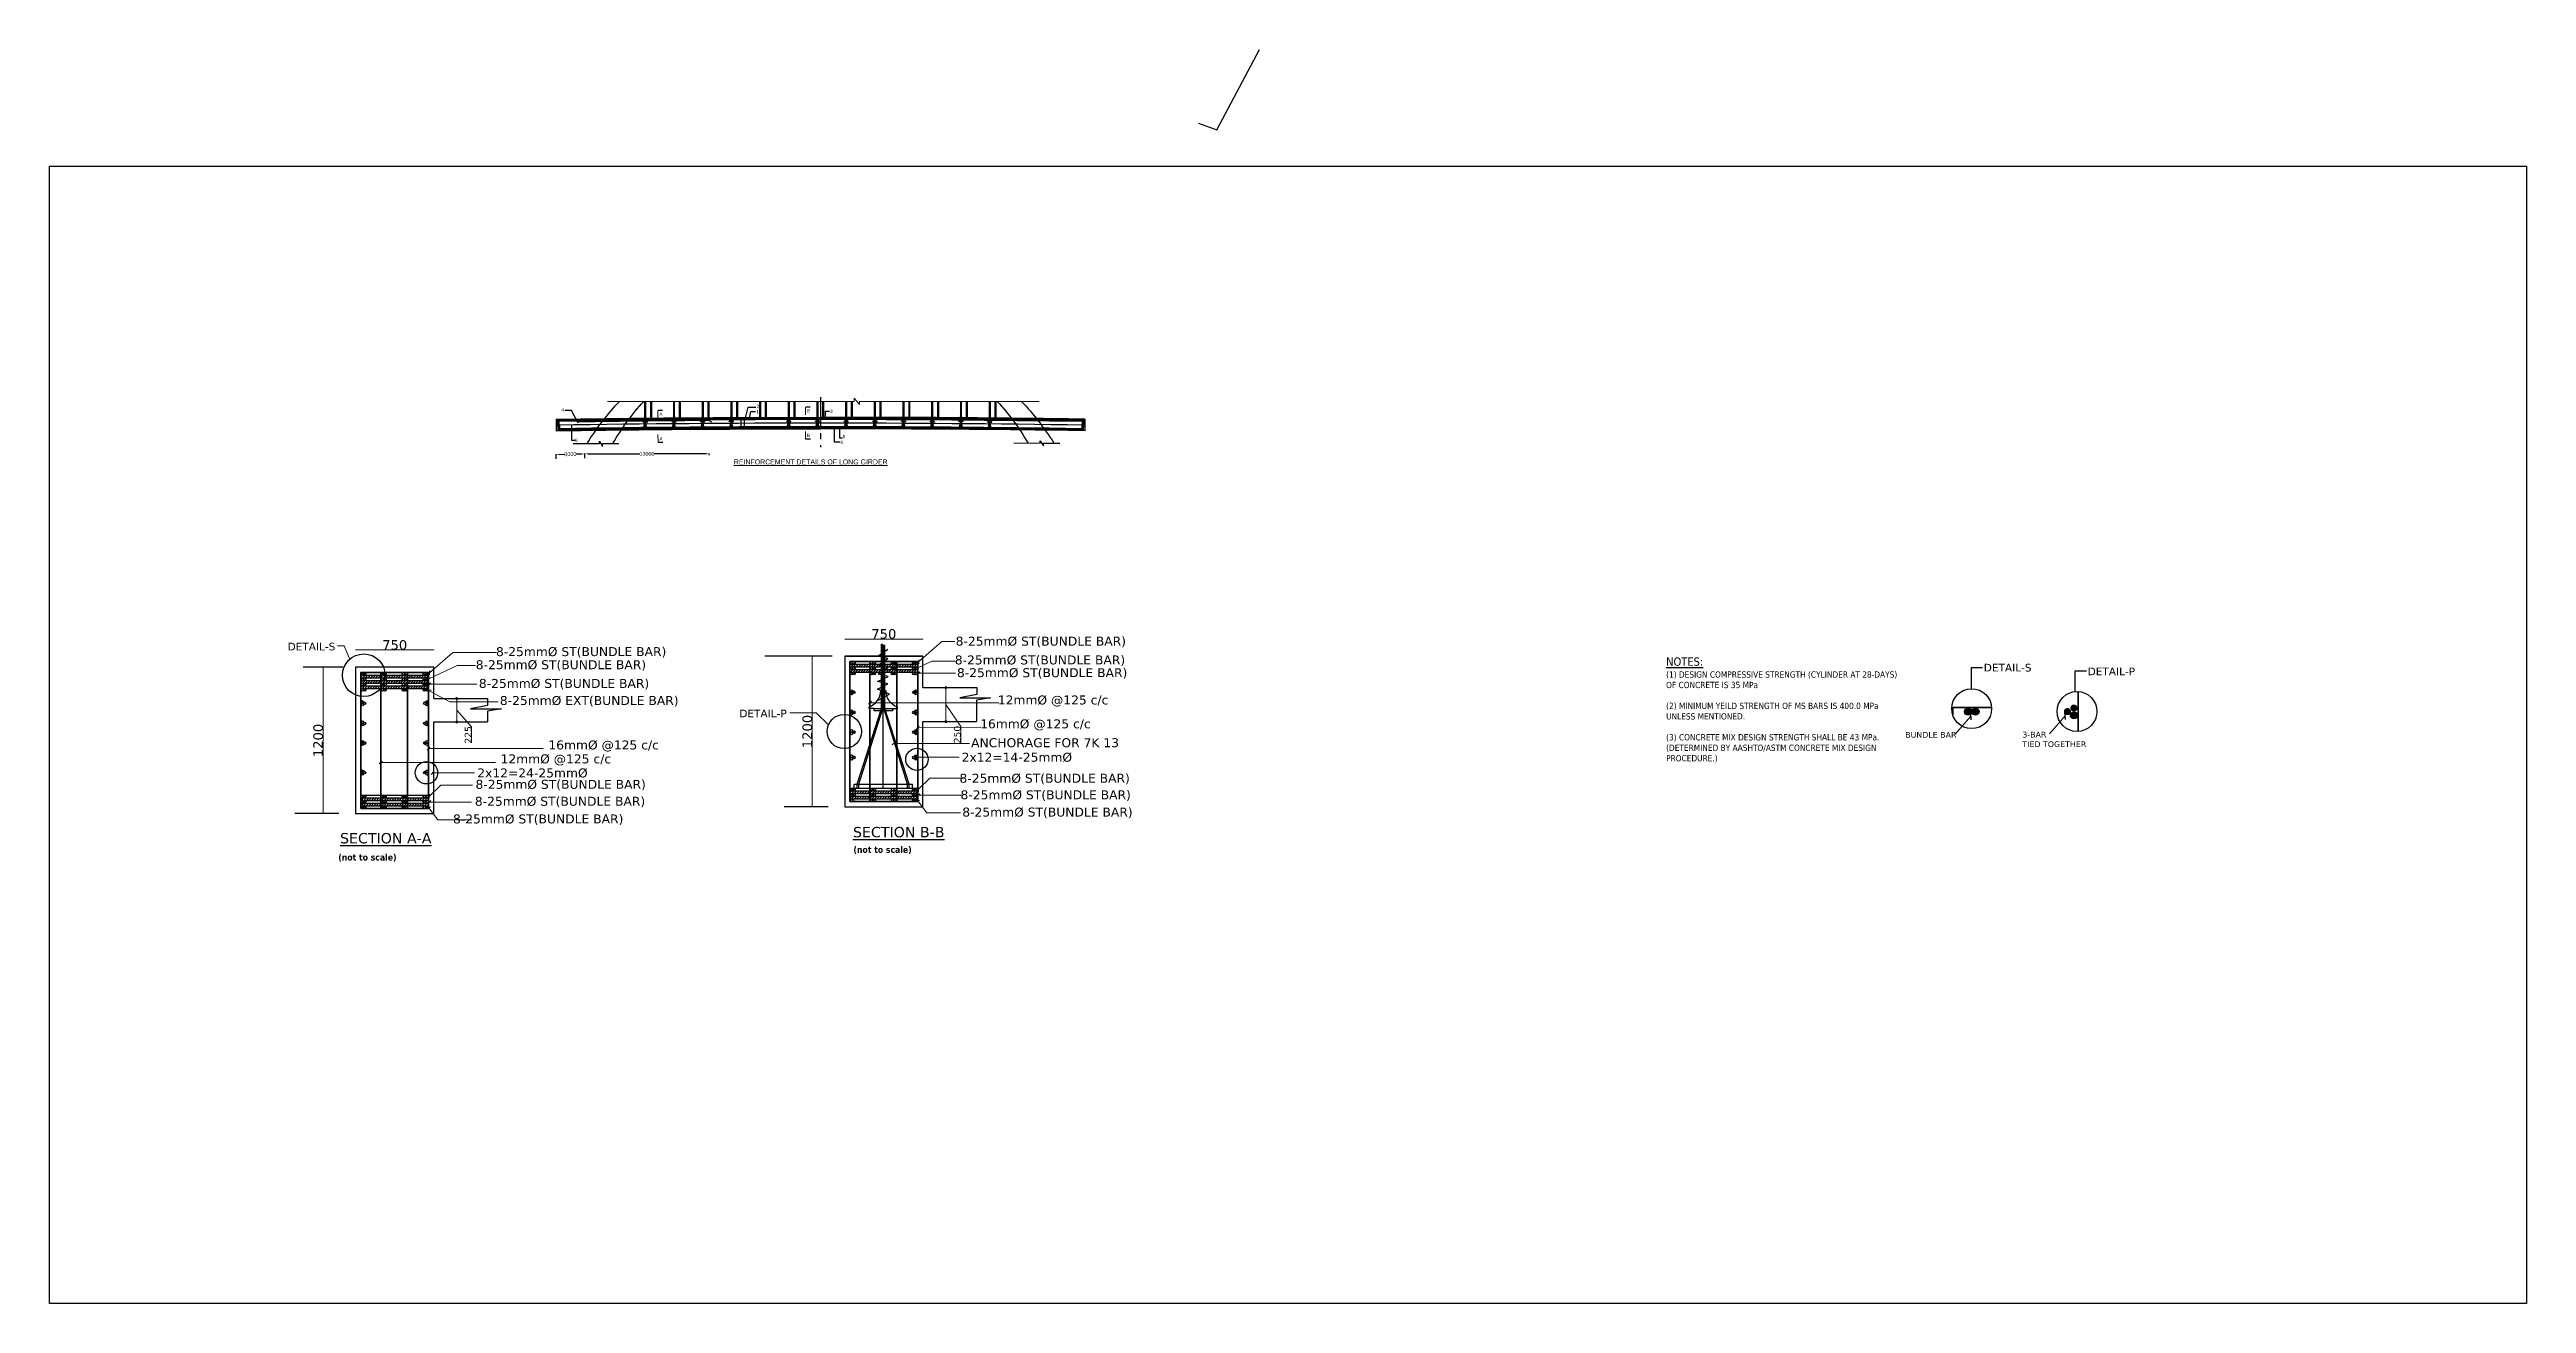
# Model space of a CAD drawing. Header units: millimetres. Extents: x 1231188 to 3899118, y -5478610 to -489530.
# Drawn here: x 2838328 to 3097189, y -3322520 to -3191413 of the extents above; entities that cross this region are included whole.
import ezdxf

# ---------------------------------------------------------------- set-up
doc = ezdxf.new("R2010")
doc.units = ezdxf.units.MM
doc.header["$LTSCALE"] = 25
doc.header["$MEASUREMENT"] = 0
doc.header["$PDMODE"] = 3
doc.linetypes.add('CENTER', pattern=[2, 1.25, -0.25, 0.25, -0.25])
doc.linetypes.add('DASHED2', pattern=[0.375, 0.25, -0.125])
doc.layers.get('0').update_dxf_attribs({"lineweight": 13})
doc.layers.get('Defpoints').update_dxf_attribs({"color": 230, "lineweight": 9})
for name, color, linetype in [('ARCH', 4, 'Continuous'), ('CS_Drawing', 7, 'Continuous'), ('Girder _Hidden', 8, 'DASHED2'), ('SLOPEEARTH', 3, 'Continuous'), ('Suspender', 3, 'Continuous')]:
    doc.layers.add(name, color=color, linetype=linetype)
for name, color, linetype, lineweight in [('DIM', 8, 'Continuous', 13), ('line', 191, 'Continuous', 18), ('Rein', 1, 'Continuous', 30), ('text', 7, 'Continuous', 18)]:
    doc.layers.add(name, color=color, linetype=linetype, lineweight=lineweight)
doc.styles.add('ARIAL', font='arial.ttf', dxfattribs={"height": 400})
doc.styles.get("Standard").update_dxf_attribs({"font": 'swissl.ttf'})
doc.styles.add('swis lt cn bt', font='verdana.ttf')
doc.dimstyles.new('dim-50', dxfattribs={"dimtxt": 200, "dimasz": 200, "dimexe": 20, "dimexo": 20, "dimgap": 0.09, "dimtad": 0, "dimdec": 0, "dimzin": 0, "dimdsep": 46, "dimtxsty": 'Standard', "dimcen": 0.09, "dimclrd": 5, "dimclrt": 5, "dimazin": 0, "dimtfac": 1, "dimtdec": 0, "dimtofl": 0, "dimtmove": 0, "dimatfit": 3, "dimfxl": 1, "dimtolj": 1, "dimtzin": 0, "dimarcsym": 0})
doc.dimstyles.new('meter', dxfattribs={"dimtxt": 150, "dimasz": 5, "dimexe": 3, "dimexo": 4, "dimgap": 1, "dimtad": 1, "dimdec": 0, "dimzin": 0, "dimdsep": 46, "dimtxsty": 'swis lt cn bt', "dimblk": 'OBLIQUE', "dimcen": 3, "dimdle": 3, "dimclrd": 8, "dimclre": 8, "dimclrt": 7, "dimadec": 0, "dimazin": 0, "dimtfac": 1, "dimtdec": 0, "dimtofl": 0, "dimtmove": 1, "dimatfit": 2, "dimldrblk": 'OBLIQUE', "dimfxl": 1, "dimtolj": 1, "dimtzin": 0, "dimlwd": 9, "dimlwe": 9, "dimarcsym": 0})
pattern_1 = [(45, (-677820.13, -851449.69), (-132.5825215, 132.5825215), [])]
pattern_2 = [(45, (-677820.13, -847149.51), (-132.5825215, 132.5825215), [])]
pattern_3 = [(45, (-677820.13, -849217.19), (-132.5825215, 132.5825215), [])]
pattern_4 = [(45, (-677820.13, -847569.85), (-132.5825215, 132.5825215), [])]

msp = doc.modelspace()

# ---------------------------------------------------------------- texts
at = {"lineweight": -2, "ltscale": 100, "style": 'swis lt cn bt'}
for s, insert, char_height, width, attachment_point in [('DETAIL-S', (2865704.3718, -3253435.63454), 800, 11925.1925194, 2), ('DETAIL-S', (3042968.25361, -3255641.90574), 800, 11925.1925194, 2), ('DETAIL-P', (3053809.43176, -3256038.42634), 800, 11925.1925194, 2), ('DETAIL-P', (2912891.51046, -3260433.69865), 800, 11925.1925194, 2), ('BUNDLE BAR', (3032261.59936, -3262762.20396), 600, 12342.1388959, 1), ('3-BAR\\PTIED TOGETHER', (3044500.03822, -3262745.07354), 600, 12342.1388959, 1)]:
    msp.add_mtext(s, dxfattribs=dict(at, insert=insert, char_height=char_height, width=width, attachment_point=attachment_point))
at = {"color": 4, "lineweight": -2, "ltscale": 100, "char_height": 936.71424, "width": 19268.4287597, "attachment_point": 1, "style": 'swis lt cn bt'}
for s, insert in [('8-25mm%%C ST(BUNDLE BAR)', (2884983.2535, -3253896.68742)), ('8-25mm%%C ST(BUNDLE BAR)', (2933024.85094, -3252803.94398)), ('8-25mm%%C ST(BUNDLE BAR)', (2882871.56384, -3255264.73378)), ('8-25mm%%C ST(BUNDLE BAR)', (2932934.50973, -3254766.94801)), ('8-25mm%%C ST(BUNDLE BAR)', (2933160.35309, -3256098.17795)), ('8-25mm%%C ST(BUNDLE BAR)', (2883195.2559, -3257222.32553)), ('8-25mm%%C EXT(BUNDLE BAR)', (2885387.07041, -3259008.10727)), ('12mm%%C @125 c/c', (2937430.68678, -3258951.41566)), ('16mm%%C @125 c/c', (2935588.15511, -3261449.86956)), ('16mm%%C @125 c/c', (2890460.20585, -3263654.91566)), ('ANCHORAGE FOR 7K 13', (2934640.99597, -3263419.07226)), ('2x12=24-25mm%%C', (2883025.71429, -3266579.9486)), ('12mm%%C @125 c/c', (2885465.92792, -3265110.91566)), ('2x12=14-25mm%%C', (2933651.29497, -3264936.80035)), ('8-25mm%%C ST(BUNDLE BAR)', (2882842.7336, -3267773.28989)), ('8-25mm%%C ST(BUNDLE BAR)', (2933424.3143, -3267134.84739)), ('8-25mm%%C ST(BUNDLE BAR)', (2933532.82438, -3268869.53006)), ('8-25mm%%C ST(BUNDLE BAR)', (2880492.79777, -3271389.5912)), ('8-25mm%%C ST(BUNDLE BAR)', (2882775.74682, -3269543.18861)), ('8-25mm%%C ST(BUNDLE BAR)', (2933717.02835, -3270673.74414))]:
    msp.add_mtext(s, dxfattribs=dict(at, insert=insert))
at = {"color": 7, "lineweight": -2, "ltscale": 100, "attachment_point": 1, "style": 'swis lt cn bt'}
for s, insert, char_height, width in [('{\\fTahoma|b0|i0|c0|p34;\\LNOTES:\\P\\H0.75x;\\l(1) DESIGN COMPRESSIVE STRENGTH (CYLINDER AT 28-DAYS)\\POF CONCRETE IS 35 MPa\\P\\P(2) MINIMUM YEILD STRENGTH OF MS BARS IS 400.0 MPa\\PUNLESS MENTIONED.\\P\\P(3) CONCRETE MIX DESIGN STRENGTH SHALL BE 43 MPa.\\P(DETERMINED BY AASHTO/ASTM CONCRETE MIX DESIGN\\PPROCEDURE.)}', (3007276.14906, -3254972.18412), 874.8, 29931.9498178), ('{\\LSECTION A-A}', (2868688.3923, -3273333.03967), 1080, 34460.4701335), ('{\\LSECTION B-B}', (2922296.84321, -3272696.32034), 1080, 34460.4701335)]:
    msp.add_mtext(s, dxfattribs=dict(at, insert=insert, char_height=char_height, width=width))
at = {"layer": 'text', "style": 'ARIAL'}
for s, p in [('4', (2891811.73434, -3229261.41272)), ('A', (2902057.99154, -3229689.29288)), ('1', (2912192.65987, -3229450.05879)), ('2', (2912225.35619, -3228875.45007)), ('B', (2917488.13193, -3229352.86896)), ('3', (2919902.08462, -3229409.51251)), ('8', (2893256.49383, -3232437.62192)), ('6', (2920983.03894, -3232650.57188)), ('5', (2921230.98937, -3232054.63507))]:
    msp.add_text(s, height=340, dxfattribs=at).set_placement(p)
for s, p in [('A', (2902067.96318, -3232268.30303)), ('B', (2917498.10357, -3231931.87912))]:
    msp.add_text(s, height=340, rotation=0.3914550606, dxfattribs=at).set_placement(p)
at = {"layer": 'text', "color": 6, "ltscale": 150, "style": 'ARIAL'}
msp.add_text('%%UREINFORCEMENT DETAILS OF LONG GIRDER', height=520, dxfattribs=at).set_placement((2909852.50002, -3234791.6932))
at = {"layer": 'text', "color": 7, "char_height": 685.4400024, "width": 492235.4412232, "attachment_point": 1}
for insert in [(2868500.14652, -3275521.92199), (2922338.43688, -3274723.08843)]:
    msp.add_mtext('{\\fTahoma|b1|i0|c0|p34;(not to scale)}', dxfattribs=dict(at, insert=insert))

# ---------------------------------------------------------------- blocks, each defined once
blk = doc.blocks.new('SEC')
at = {"layer": 'text', "color": 6, "linetype": 'ByBlock', "ltscale": 100}
blk.add_lwpolyline([(-799, 0), (0, 0)], dxfattribs=at)
blk.add_lwpolyline([(0, 0, 140, 140, 0), (0, -514, 0, 0, 0)], format="xyseb", dxfattribs=at)
blk = doc.blocks.new('_Dot')
at = {"color": 0, "lineweight": -2}
blk.add_line((-0.5, 0), (-1, 0), dxfattribs=at)
at = {"color": 0, "const_width": 0.5}
blk.add_lwpolyline([(-0.25, 0, 1), (0.25, 0, 1)], format="xyb", close=True, dxfattribs=at)
blk = doc.blocks.new('*D833')
at = {"color": 5, "linetype": 'DASHED2', "lineweight": 9, "ltscale": 100, "transparency": 16777216}
for p, q in [((2866949, -3256005), (2866921, -3256005)), ((2866949, -3271307), (2866921, -3271307))]:
    blk.add_line(p, q, dxfattribs=at)
at = {"color": 8, "lineweight": 9, "ltscale": 100, "transparency": 16777216}
blk.add_line((2866924, -3256055), (2866924, -3271257), dxfattribs=at)
at = {"layer": 'Defpoints', "color": 0, "lineweight": -2, "ltscale": 100, "transparency": 16777216}
for p in [(2873510, -3256005), (2866924, -3271307), (2873510, -3271307)]:
    blk.add_point(p, dxfattribs=at)
at = {"color": 8, "lineweight": 9, "ltscale": 100, "transparency": 16777216, "xscale": 50, "yscale": 50, "zscale": 50}
for p, rotation in [((2866924, -3256005), 90), ((2866924, -3271307), 270)]:
    blk.add_blockref('_Dot', p, dxfattribs=dict(at, rotation=rotation))
at = {"color": 7, "lineweight": -2, "ltscale": 100, "transparency": 16777216, "insert": (2866402, -3263656), "char_height": 100, "attachment_point": 5, "rotation": 90, "style": 'swis lt cn bt'}
blk.add_mtext('\\A1;{\\H10x;1200}', dxfattribs=at)
blk = doc.blocks.new('*D834')
at = {"color": 5, "linetype": 'DASHED2', "lineweight": 9, "ltscale": 100, "transparency": 16777216}
for p, q in [((2870315, -3254170), (2870315, -3254198)), ((2878482, -3254170), (2878482, -3254198))]:
    blk.add_line(p, q, dxfattribs=at)
at = {"color": 8, "lineweight": 9, "ltscale": 100, "transparency": 16777216}
blk.add_line((2870365, -3254195), (2878432, -3254195), dxfattribs=at)
at = {"layer": 'Defpoints', "color": 0, "lineweight": -2, "ltscale": 100, "transparency": 16777216}
for p in [(2870315, -3251895), (2878482, -3251895), (2878482, -3254195)]:
    blk.add_point(p, dxfattribs=at)
at = {"color": 8, "lineweight": 9, "ltscale": 100, "transparency": 16777216, "xscale": 50, "yscale": 50, "zscale": 50, "rotation": 180}
blk.add_blockref('_Dot', (2870315, -3254195), dxfattribs=at)
at = {"color": 8, "lineweight": 9, "ltscale": 100, "transparency": 16777216, "xscale": 50, "yscale": 50, "zscale": 50}
blk.add_blockref('_Dot', (2878482, -3254195), dxfattribs=at)
at = {"color": 7, "lineweight": -2, "ltscale": 100, "transparency": 16777216, "insert": (2874399, -3253674), "char_height": 100, "attachment_point": 5, "style": 'swis lt cn bt'}
blk.add_mtext('\\A1;{\\H10x;750}', dxfattribs=at)
blk = doc.blocks.new('*D835')
at = {"color": 5, "linetype": 'DASHED2', "lineweight": 9, "ltscale": 100, "transparency": 16777216}
for p, q in [((2880856, -3259272), (2880884, -3259272)), ((2880856, -3261722), (2880884, -3261722))]:
    blk.add_line(p, q, dxfattribs=at)
at = {"color": 8, "lineweight": 9, "ltscale": 100, "transparency": 16777216}
for p, q in [((2880881, -3259572), (2880881, -3261422)), ((2880881, -3260497), (2882444, -3262224)), ((2882444, -3262224), (2882444, -3263919))]:
    blk.add_line(p, q, dxfattribs=at)
at = {"layer": 'Defpoints', "color": 0, "lineweight": -2, "ltscale": 100, "transparency": 16777216}
for p in [(2878482, -3259272), (2878482, -3261722), (2880881, -3261722)]:
    blk.add_point(p, dxfattribs=at)
at = {"color": 8, "lineweight": 9, "ltscale": 100, "transparency": 16777216, "xscale": 300, "yscale": 300, "zscale": 300}
for p, rotation in [((2880881, -3259272), 90), ((2880881, -3261722), 270)]:
    blk.add_blockref('_Dot', p, dxfattribs=dict(at, rotation=rotation))
at = {"color": 7, "lineweight": -2, "ltscale": 100, "transparency": 16777216, "insert": (2882079, -3263072), "char_height": 200, "attachment_point": 5, "rotation": 90, "style": 'swis lt cn bt'}
blk.add_mtext('\\A1;{\\H3.5x;225}', dxfattribs=at)
blk = doc.blocks.new('*D830')
at = {"color": 5, "linetype": 'DASHED2', "lineweight": 9, "ltscale": 100, "transparency": 16777216}
for p, q in [((2931976, -3258124), (2932004, -3258124)), ((2931976, -3261684), (2932004, -3261684))]:
    blk.add_line(p, q, dxfattribs=at)
at = {"color": 8, "lineweight": 9, "ltscale": 100, "transparency": 16777216}
for p, q in [((2932001, -3258424), (2932001, -3261384)), ((2932001, -3259904), (2933565, -3262186)), ((2933565, -3262186), (2933565, -3263886))]:
    blk.add_line(p, q, dxfattribs=at)
at = {"layer": 'Defpoints', "color": 0, "lineweight": -2, "ltscale": 100, "transparency": 16777216}
for p in [(2929603, -3258124), (2929603, -3261684), (2932001, -3261684)]:
    blk.add_point(p, dxfattribs=at)
at = {"color": 8, "lineweight": 9, "ltscale": 100, "transparency": 16777216, "xscale": 300, "yscale": 300, "zscale": 300}
for p, rotation in [((2932001, -3258124), 90), ((2932001, -3261684), 270)]:
    blk.add_blockref('_Dot', p, dxfattribs=dict(at, rotation=rotation))
at = {"color": 7, "lineweight": -2, "ltscale": 100, "transparency": 16777216, "insert": (2933200, -3263036), "char_height": 200, "attachment_point": 5, "rotation": 90, "style": 'swis lt cn bt'}
blk.add_mtext('\\A1;{\\H3.5x;250}', dxfattribs=at)
blk = doc.blocks.new('*D831')
at = {"color": 5, "linetype": 'DASHED2', "lineweight": 9, "ltscale": 100, "transparency": 16777216}
for p, q in [((2918070, -3254857), (2918042, -3254857)), ((2918070, -3270580), (2918042, -3270580))]:
    blk.add_line(p, q, dxfattribs=at)
at = {"color": 8, "lineweight": 9, "ltscale": 100, "transparency": 16777216}
blk.add_line((2918045, -3254907), (2918045, -3270530), dxfattribs=at)
at = {"layer": 'Defpoints', "color": 0, "lineweight": -2, "ltscale": 100, "transparency": 16777216}
for p in [(2924630, -3254857), (2918045, -3270580), (2924630, -3270580)]:
    blk.add_point(p, dxfattribs=at)
at = {"color": 8, "lineweight": 9, "ltscale": 100, "transparency": 16777216, "xscale": 50, "yscale": 50, "zscale": 50}
for p, rotation in [((2918045, -3254857), 90), ((2918045, -3270580), 270)]:
    blk.add_blockref('_Dot', p, dxfattribs=dict(at, rotation=rotation))
at = {"color": 7, "lineweight": -2, "ltscale": 100, "transparency": 16777216, "insert": (2917523, -3262718), "char_height": 100, "attachment_point": 5, "rotation": 90, "style": 'swis lt cn bt'}
blk.add_mtext('\\A1;{\\H10x;1200}', dxfattribs=at)
blk = doc.blocks.new('*D832')
at = {"color": 5, "linetype": 'DASHED2', "lineweight": 9, "ltscale": 100, "transparency": 16777216}
for p, q in [((2921436, -3253023), (2921436, -3253051)), ((2929603, -3253023), (2929603, -3253051))]:
    blk.add_line(p, q, dxfattribs=at)
at = {"color": 8, "lineweight": 9, "ltscale": 100, "transparency": 16777216}
blk.add_line((2921486, -3253048), (2929553, -3253048), dxfattribs=at)
at = {"layer": 'Defpoints', "color": 0, "lineweight": -2, "ltscale": 100, "transparency": 16777216}
for p in [(2921436, -3250748), (2929603, -3250748), (2929603, -3253048)]:
    blk.add_point(p, dxfattribs=at)
at = {"color": 8, "lineweight": 9, "ltscale": 100, "transparency": 16777216, "xscale": 50, "yscale": 50, "zscale": 50, "rotation": 180}
blk.add_blockref('_Dot', (2921436, -3253048), dxfattribs=at)
at = {"color": 8, "lineweight": 9, "ltscale": 100, "transparency": 16777216, "xscale": 50, "yscale": 50, "zscale": 50}
blk.add_blockref('_Dot', (2929603, -3253048), dxfattribs=at)
at = {"color": 7, "lineweight": -2, "ltscale": 100, "transparency": 16777216, "insert": (2925519, -3252526), "char_height": 100, "attachment_point": 5, "style": 'swis lt cn bt'}
blk.add_mtext('\\A1;{\\H10x;750}', dxfattribs=at)
blk = doc.blocks.new('*D836')
at = {"layer": 'Defpoints', "color": 0, "linetype": 'ByBlock', "lineweight": -2, "ltscale": 100, "transparency": 16777216}
for p in [(2891267, -3234212), (2894260, -3233703), (2894267, -3234169)]:
    blk.add_point(p, dxfattribs=at)
at = {"layer": 'DIM', "color": 0, "linetype": 'ByBlock', "lineweight": -2, "ltscale": 100, "transparency": 16777216}
for p, q in [((2891266, -3234192), (2891260, -3233726)), ((2894266, -3234149), (2894260, -3233683))]:
    blk.add_line(p, q, dxfattribs=at)
at = {"layer": 'DIM', "color": 5, "linetype": 'ByBlock', "lineweight": -2, "ltscale": 100, "transparency": 16777216}
for p, q in [((2891600, -3233741), (2892164, -3233733)), ((2893920, -3233707), (2893356, -3233715))]:
    blk.add_line(p, q, dxfattribs=at)
for points in [[(2891599, -3233684), (2891601, -3233797), (2891260, -3233746)], [(2893919, -3233651), (2893921, -3233764), (2894260, -3233703)]]:
    blk.add_solid(points, dxfattribs=at)
at = {"layer": 'DIM', "color": 5, "linetype": 'ByBlock', "ltscale": 100, "transparency": 16777216, "insert": (2892760, -3233724), "char_height": 400, "attachment_point": 5, "rotation": 0.8211, "style": 'ARIAL'}
blk.add_mtext('\\A1;3000', dxfattribs=at)
blk = doc.blocks.new('*D837')
at = {"layer": 'Defpoints', "color": 0, "linetype": 'ByBlock', "lineweight": -2, "ltscale": 100, "transparency": 16777216}
for p in [(2894267, -3234043), (2907267, -3233682), (2907267, -3233834)]:
    blk.add_point(p, dxfattribs=at)
at = {"layer": 'DIM', "color": 0, "linetype": 'ByBlock', "lineweight": -2, "ltscale": 100, "transparency": 16777216}
for p, q in [((2894267, -3234023), (2894267, -3233662)), ((2907267, -3233814), (2907267, -3233662))]:
    blk.add_line(p, q, dxfattribs=at)
at = {"layer": 'DIM', "color": 5, "linetype": 'ByBlock', "lineweight": -2, "ltscale": 100, "transparency": 16777216}
for p, q in [((2894607, -3233682), (2900033, -3233682)), ((2906927, -3233682), (2901500, -3233682))]:
    blk.add_line(p, q, dxfattribs=at)
for points in [[(2894607, -3233626), (2894607, -3233739), (2894267, -3233682)], [(2906927, -3233626), (2906927, -3233739), (2907267, -3233682)]]:
    blk.add_solid(points, dxfattribs=at)
at = {"layer": 'DIM', "color": 5, "linetype": 'ByBlock', "ltscale": 100, "transparency": 16777216, "insert": (2900767, -3233682), "char_height": 400, "attachment_point": 5, "style": 'ARIAL'}
blk.add_mtext('\\A1;13000', dxfattribs=at)
blk = doc.blocks.new('_Oblique')
at = {"color": 0, "linetype": 'ByBlock', "lineweight": -2}
blk.add_line((-0.5, -0.5), (0.5, 0.5), dxfattribs=at)

# ---------------------------------------------------------------- dimensions: what is measured, and where the dimension line sits
at = {"color": 2, "lineweight": -2, "ltscale": 100}
for base, p1, p2, picture, middle in [((2929603.09723, -3253047.64958), (2921435.59723, -3250747.74381), (2929603.09723, -3250747.74381), '*D832', (2925519.34723, -3252526.16604)), ((2878482.31804, -3254194.98902), (2870314.81804, -3251895.08325), (2878482.31804, -3251895.08325), '*D834', (2874398.56804, -3253673.50548))]:
    dim = msp.add_linear_dim(base=base, p1=p1, p2=p2, text='{\\H10x;750}', dimstyle='meter', override={"dimtxt": 100, "dimasz": 50, "dimpost": '', "dimblk": 'Dot', "dimclre": 5, "dimfxl": 25, "dimfxlon": 1}, dxfattribs=at)
    dim.commit()
    dim.dimension.update_dxf_attribs({"geometry": picture, "text_midpoint": middle})
for base, p1, p2, picture, middle in [((2866924.07015, -3271306.5), (2873509.57828, -3256004.67808), (2873509.57828, -3271306.5), '*D833', (2866402.25081, -3263655.58904)), ((2918044.84934, -3270579.5), (2924630.35747, -3254857.33864), (2924630.35747, -3270579.5), '*D831', (2917523.03, -3262718.41932))]:
    dim = msp.add_linear_dim(base=base, p1=p1, p2=p2, angle=90, text='{\\H10x;1200}', dimstyle='meter', override={"dimtxt": 100, "dimasz": 50, "dimpost": '', "dimblk": 'Dot', "dimclre": 5, "dimfxl": 25, "dimfxlon": 1}, dxfattribs=at)
    dim.commit()
    dim.dimension.update_dxf_attribs({"geometry": picture, "text_midpoint": middle})
for base, p1, p2, text, picture, middle in [((2932001.3973, -3261684), (2929603.09723, -3258124.33864), (2929603.09723, -3261684), '{\\H3.5x;250}', '*D830', (2933565.18757, -3262187.43885)), ((2880880.61811, -3261721.92808), (2878482.31804, -3259271.67808), (2878482.31804, -3261721.92808), '{\\H3.5x;225}', '*D835', (2882444.40838, -3262225.36693))]:
    dim = msp.add_linear_dim(base=base, p1=p1, p2=p2, angle=90, text=text, dimstyle='meter', override={"dimtxt": 200, "dimasz": 300, "dimpost": '', "dimblk": 'Dot', "dimclre": 5, "dimfxl": 25, "dimfxlon": 1}, dxfattribs=at)
    dim.commit()
    dim.dimension.update_dxf_attribs({"geometry": picture, "text_midpoint": middle, "dimtype": 160})
at = {"layer": 'DIM', "linetype": 'ByBlock', "ltscale": 100}
dim = msp.add_aligned_dim(p1=(2891266.66876, -3234211.93749), p2=(2894266.66876, -3234168.94202), distance=466.48111, dimstyle='dim-50', override={"dimtxt": 340, "dimasz": 340, "dimtxsty": 'ARIAL'}, dxfattribs=at)
dim.commit()
dim.dimension.update_dxf_attribs({"geometry": '*D836', "text_midpoint": (2892759.98392, -3233724.00655)})
dim = msp.add_linear_dim(base=(2907266.61305, -3233682.5), p1=(2894266.66876, -3234042.70479), p2=(2907266.61305, -3233833.84556), dimstyle='dim-50', override={"dimtxt": 340, "dimasz": 340, "dimtxsty": 'ARIAL'}, dxfattribs=at)
dim.commit()
dim.dimension.update_dxf_attribs({"geometry": '*D837', "text_midpoint": (2900766.6409, -3233682.5)})

# ---------------------------------------------------------------- hatches: boundary and pattern name
at = {"lineweight": -2, "ltscale": 100}
h = msp.add_hatch(dxfattribs=at)
h.set_pattern_fill('ANSI31', color=2, scale=1500, style=0)
h.set_pattern_definition(pattern_1)
edge = h.paths.add_edge_path()
edge.add_arc((2922109.59024, -3255539.35789), 136.125, 0, 360)
h = msp.add_hatch(dxfattribs=at)
h.set_pattern_fill('ANSI31', color=2, scale=1500, style=0)
h.set_pattern_definition(pattern_1)
edge = h.paths.add_edge_path()
edge.add_arc((2922109.59024, -3256094.09994), 136.125, 0, 360)
h = msp.add_hatch(dxfattribs=at)
h.set_pattern_fill('ANSI31', color=2, scale=1500, style=0)
h.set_pattern_definition(pattern_1)
h.paths.add_polyline_path([(2929058.59723, -3255956.58069), (2929058.59723, -3255684.33069), (2928820.74926, -3255684.33069, -0.0807744104), (2928733.35612, -3255684.33069), (2928276.14393, -3255684.33069, -0.0807744104), (2928188.7508, -3255684.33069), (2926816.95302, -3255684.33069, -0.0807744104), (2926729.55988, -3255684.33069), (2926272.3477, -3255684.33069, -0.0807744104), (2926184.95456, -3255684.33069), (2924929.63205, -3255684.33069, -0.0807744104), (2924842.23891, -3255684.33069), (2924385.02673, -3255684.33069, -0.0807744104), (2924297.63359, -3255684.33069), (2922842.38822, -3255684.33069, -0.0807744104), (2922754.99509, -3255684.33069), (2922297.7829, -3255684.33069, -0.0807744104), (2922210.38976, -3255684.33069), (2921980.09723, -3255684.33069), (2921980.09723, -3255956.58069)])
h = msp.add_hatch(dxfattribs=at)
h.set_pattern_fill('ANSI31', color=2, scale=1500, style=0)
h.set_pattern_definition(pattern_1)
h.paths.add_polyline_path([(2929058.59723, -3256509.59238), (2929058.59723, -3256237.34238), (2928820.74926, -3256237.34238, -0.0807744104), (2928733.35612, -3256237.34238), (2928276.14393, -3256237.34238, -0.0807744104), (2928188.7508, -3256237.34238), (2926816.95302, -3256237.34238, -0.0807744104), (2926729.55988, -3256237.34238), (2926272.3477, -3256237.34238, -0.0807744104), (2926184.95456, -3256237.34238), (2924929.63205, -3256237.34238, -0.0807744104), (2924842.23891, -3256237.34238), (2924385.02673, -3256237.34238, -0.0807744104), (2924297.63359, -3256237.34238), (2922842.38822, -3256237.34238, -0.0807744104), (2922754.99509, -3256237.34238), (2922297.7829, -3256237.34238, -0.0807744104), (2922210.38976, -3256237.34238), (2921980.09723, -3256237.34238), (2921980.09723, -3256509.59238)])
h = msp.add_hatch(dxfattribs=at)
h.set_pattern_fill('ANSI31', color=2, scale=1500, style=0)
h.set_pattern_definition(pattern_1)
h.paths.add_polyline_path([(2929058.59723, -3256509.59238), (2929058.59723, -3256237.34238), (2928820.74926, -3256237.34238, -0.0807744104), (2928733.35612, -3256237.34238), (2928276.14393, -3256237.34238, -0.0807744104), (2928188.7508, -3256237.34238), (2926816.95302, -3256237.34238, -0.0807744104), (2926729.55988, -3256237.34238), (2926272.3477, -3256237.34238, -0.0807744104), (2926184.95456, -3256237.34238), (2924929.63205, -3256237.34238, -0.0807744104), (2924842.23891, -3256237.34238), (2924385.02673, -3256237.34238, -0.0807744104), (2924297.63359, -3256237.34238), (2922842.38822, -3256237.34238, -0.0807744104), (2922754.99509, -3256237.34238), (2922297.7829, -3256237.34238, -0.0807744104), (2922210.38976, -3256237.34238), (2921980.09723, -3256237.34238), (2921980.09723, -3256509.59238)])
h = msp.add_hatch(dxfattribs=at)
h.set_pattern_fill('ANSI31', color=2, scale=1500, style=0)
h.set_pattern_definition(pattern_1)
edge = h.paths.add_edge_path()
edge.add_arc((2922381.8929, -3255539.35789), 136.125, 0, 360)
h = msp.add_hatch(dxfattribs=at)
h.set_pattern_fill('ANSI31', color=2, scale=1500, style=0)
h.set_pattern_definition(pattern_1)
edge = h.paths.add_edge_path()
edge.add_arc((2922381.8929, -3256094.09994), 136.125, 0, 360)
h = msp.add_hatch(dxfattribs=at)
h.set_pattern_fill('ANSI31', color=2, scale=1500, style=0)
h.set_pattern_definition(pattern_1)
edge = h.paths.add_edge_path()
edge.add_arc((2924238.29434, -3255539.35789), 136.125, 0, 360)
h = msp.add_hatch(dxfattribs=at)
h.set_pattern_fill('ANSI31', color=2, scale=1500, style=0)
h.set_pattern_definition(pattern_1)
edge = h.paths.add_edge_path()
edge.add_arc((2924238.29434, -3256094.09994), 136.125, 0, 360)
h = msp.add_hatch(dxfattribs=at)
h.set_pattern_fill('ANSI31', color=2, scale=1500, style=0)
h.set_pattern_definition(pattern_1)
edge = h.paths.add_edge_path()
edge.add_arc((2924510.59701, -3255539.35789), 136.125, 0, 360)
h = msp.add_hatch(dxfattribs=at)
h.set_pattern_fill('ANSI31', color=2, scale=1500, style=0)
h.set_pattern_definition(pattern_1)
edge = h.paths.add_edge_path()
edge.add_arc((2924510.59701, -3256094.09994), 136.125, 0, 360)
h = msp.add_hatch(dxfattribs=at)
h.set_pattern_fill('ANSI31', color=2, scale=1500, style=0)
h.set_pattern_definition(pattern_1)
edge = h.paths.add_edge_path()
edge.add_arc((2926436.56739, -3255539.35789), 136.125, 0, 360)
h = msp.add_hatch(dxfattribs=at)
h.set_pattern_fill('ANSI31', color=2, scale=1500, style=0)
h.set_pattern_definition(pattern_1)
edge = h.paths.add_edge_path()
edge.add_arc((2926436.56739, -3256094.09994), 136.125, 0, 360)
h = msp.add_hatch(dxfattribs=at)
h.set_pattern_fill('ANSI31', color=2, scale=1500, style=0)
h.set_pattern_definition(pattern_1)
edge = h.paths.add_edge_path()
edge.add_arc((2926708.87005, -3255539.35789), 136.125, 0, 360)
h = msp.add_hatch(dxfattribs=at)
h.set_pattern_fill('ANSI31', color=2, scale=1500, style=0)
h.set_pattern_definition(pattern_1)
edge = h.paths.add_edge_path()
edge.add_arc((2926708.87005, -3256094.09994), 136.125, 0, 360)
h = msp.add_hatch(dxfattribs=at)
h.set_pattern_fill('ANSI31', color=2, scale=1500, style=0)
h.set_pattern_definition(pattern_1)
edge = h.paths.add_edge_path()
edge.add_arc((2928638.88105, -3255539.35789), 136.125, 0, 360)
h = msp.add_hatch(dxfattribs=at)
h.set_pattern_fill('ANSI31', color=2, scale=1500, style=0)
h.set_pattern_definition(pattern_1)
edge = h.paths.add_edge_path()
edge.add_arc((2928638.88105, -3256094.09994), 136.125, 0, 360)
h = msp.add_hatch(dxfattribs=at)
h.set_pattern_fill('ANSI31', color=2, scale=1500, style=0)
h.set_pattern_definition(pattern_1)
edge = h.paths.add_edge_path()
edge.add_arc((2928911.18371, -3255539.35789), 136.125, 0, 360)
h = msp.add_hatch(dxfattribs=at)
h.set_pattern_fill('ANSI31', color=2, scale=1500, style=0)
h.set_pattern_definition(pattern_1)
edge = h.paths.add_edge_path()
edge.add_arc((2928911.18371, -3256094.09994), 136.125, 0, 360)
h = msp.add_hatch(dxfattribs=at)
h.set_pattern_fill('ANSI31', color=2, scale=1500, style=0)
h.set_pattern_definition(pattern_1)
edge = h.paths.add_edge_path()
edge.add_arc((2870988.81105, -3256686.69733), 136.125, 0, 360)
h = msp.add_hatch(dxfattribs=at)
h.set_pattern_fill('ANSI31', color=2, scale=1500, style=0)
h.set_pattern_definition(pattern_1)
edge = h.paths.add_edge_path()
edge.add_arc((2870988.81105, -3257241.43939), 136.125, 0, 360)
h = msp.add_hatch(dxfattribs=at)
h.set_pattern_fill('ANSI31', color=2, scale=1500, style=0)
h.set_pattern_definition(pattern_1)
edge = h.paths.add_edge_path()
edge.add_arc((2870988.81105, -3257804.95798), 136.125, 0, 360)
h = msp.add_hatch(dxfattribs=at)
h.set_pattern_fill('ANSI31', color=2, scale=1500, style=0)
h.set_pattern_definition(pattern_1)
edge = h.paths.add_edge_path()
edge.add_arc((2870988.81105, -3257804.95798), 136.125, 0, 360)
h = msp.add_hatch(dxfattribs=at)
h.set_pattern_fill('ANSI31', color=2, scale=1500, style=0)
h.set_pattern_definition(pattern_1)
edge = h.paths.add_edge_path()
edge.add_arc((2870988.81105, -3258364.93176), 136.125, 0, 360)
h = msp.add_hatch(dxfattribs=at)
h.set_pattern_fill('ANSI31', color=2, scale=1500, style=0)
h.set_pattern_definition(pattern_1)
edge = h.paths.add_edge_path()
edge.add_arc((2870988.81105, -3258364.93176), 136.125, 0, 360)
h = msp.add_hatch(dxfattribs=at)
h.set_pattern_fill('ANSI31', color=2, scale=1500, style=0)
h.set_pattern_definition(pattern_1)
h.paths.add_polyline_path([(2877937.81804, -3257103.92014), (2877937.81804, -3256831.67014), (2877699.97007, -3256831.67014, -0.0807744104), (2877612.57693, -3256831.67014), (2877155.36474, -3256831.67014, -0.0807744104), (2877067.97161, -3256831.67014), (2875696.17383, -3256831.67014, -0.0807744104), (2875608.78069, -3256831.67014), (2875151.5685, -3256831.67014, -0.0807744104), (2875064.17537, -3256831.67014), (2873808.85286, -3256831.67014, -0.0807744104), (2873721.45972, -3256831.67014), (2873264.24753, -3256831.67014, -0.0807744104), (2873176.8544, -3256831.67014), (2871721.60903, -3256831.67014, -0.0807744104), (2871634.21589, -3256831.67014), (2871177.00371, -3256831.67014, -0.0807744104), (2871089.61057, -3256831.67014), (2870859.31804, -3256831.67014), (2870859.31804, -3257103.92014)])
h = msp.add_hatch(dxfattribs=at)
h.set_pattern_fill('ANSI31', color=2, scale=1500, style=0)
h.set_pattern_definition(pattern_1)
h.paths.add_polyline_path([(2877937.81804, -3257656.93182), (2877937.81804, -3257384.68182), (2877699.97007, -3257384.68182, -0.0807744104), (2877612.57693, -3257384.68182), (2877155.36474, -3257384.68182, -0.0807744104), (2877067.97161, -3257384.68182), (2875696.17383, -3257384.68182, -0.0807744104), (2875608.78069, -3257384.68182), (2875151.5685, -3257384.68182, -0.0807744104), (2875064.17537, -3257384.68182), (2873808.85286, -3257384.68182, -0.0807744104), (2873721.45972, -3257384.68182), (2873264.24753, -3257384.68182, -0.0807744104), (2873176.8544, -3257384.68182), (2871721.60903, -3257384.68182, -0.0807744104), (2871634.21589, -3257384.68182), (2871177.00371, -3257384.68182, -0.0807744104), (2871089.61057, -3257384.68182), (2870859.31804, -3257384.68182), (2870859.31804, -3257656.93182)])
h = msp.add_hatch(dxfattribs=at)
h.set_pattern_fill('ANSI31', color=2, scale=1500, style=0)
h.set_pattern_definition(pattern_1)
h.paths.add_polyline_path([(2877937.81804, -3257656.93182), (2877937.81804, -3257384.68182), (2877699.97007, -3257384.68182, -0.0807744104), (2877612.57693, -3257384.68182), (2877155.36474, -3257384.68182, -0.0807744104), (2877067.97161, -3257384.68182), (2875696.17383, -3257384.68182, -0.0807744104), (2875608.78069, -3257384.68182), (2875151.5685, -3257384.68182, -0.0807744104), (2875064.17537, -3257384.68182), (2873808.85286, -3257384.68182, -0.0807744104), (2873721.45972, -3257384.68182), (2873264.24753, -3257384.68182, -0.0807744104), (2873176.8544, -3257384.68182), (2871721.60903, -3257384.68182, -0.0807744104), (2871634.21589, -3257384.68182), (2871177.00371, -3257384.68182, -0.0807744104), (2871089.61057, -3257384.68182), (2870859.31804, -3257384.68182), (2870859.31804, -3257656.93182)])
h = msp.add_hatch(dxfattribs=at)
h.set_pattern_fill('ANSI31', color=2, scale=1500, style=0)
h.set_pattern_definition(pattern_1)
h.paths.add_polyline_path([(2877937.81804, -3258216.90559), (2877937.81804, -3257944.65559), (2877699.97007, -3257944.65559, -0.0807744104), (2877612.57693, -3257944.65559), (2877155.36474, -3257944.65559, -0.0807744104), (2877067.97161, -3257944.65559), (2875696.17383, -3257944.65559, -0.0807744104), (2875608.78069, -3257944.65559), (2875151.5685, -3257944.65559, -0.0807744104), (2875064.17537, -3257944.65559), (2873808.85286, -3257944.65559, -0.0807744104), (2873721.45972, -3257944.65559), (2873264.24753, -3257944.65559, -0.0807744104), (2873176.8544, -3257944.65559), (2871721.60903, -3257944.65559, -0.0807744104), (2871634.21589, -3257944.65559), (2871177.00371, -3257944.65559, -0.0807744104), (2871089.61057, -3257944.65559), (2870859.31804, -3257944.65559), (2870859.31804, -3258216.90559)])
h = msp.add_hatch(dxfattribs=at)
h.set_pattern_fill('ANSI31', color=2, scale=1500, style=0)
h.set_pattern_definition(pattern_1)
edge = h.paths.add_edge_path()
edge.add_arc((2871261.11371, -3256686.69733), 136.125, 0, 360)
h = msp.add_hatch(dxfattribs=at)
h.set_pattern_fill('ANSI31', color=2, scale=1500, style=0)
h.set_pattern_definition(pattern_1)
edge = h.paths.add_edge_path()
edge.add_arc((2871261.11371, -3257241.43939), 136.125, 0, 360)
h = msp.add_hatch(dxfattribs=at)
h.set_pattern_fill('ANSI31', color=2, scale=1500, style=0)
h.set_pattern_definition(pattern_1)
edge = h.paths.add_edge_path()
edge.add_arc((2871261.11371, -3257804.95798), 136.125, 0, 360)
h = msp.add_hatch(dxfattribs=at)
h.set_pattern_fill('ANSI31', color=2, scale=1500, style=0)
h.set_pattern_definition(pattern_1)
edge = h.paths.add_edge_path()
edge.add_arc((2871261.11371, -3257804.95798), 136.125, 0, 360)
h = msp.add_hatch(dxfattribs=at)
h.set_pattern_fill('ANSI31', color=2, scale=1500, style=0)
h.set_pattern_definition(pattern_1)
edge = h.paths.add_edge_path()
edge.add_arc((2871261.11371, -3258364.93176), 136.125, 0, 360)
h = msp.add_hatch(dxfattribs=at)
h.set_pattern_fill('ANSI31', color=2, scale=1500, style=0)
h.set_pattern_definition(pattern_1)
edge = h.paths.add_edge_path()
edge.add_arc((2871261.11371, -3258364.93176), 136.125, 0, 360)
h = msp.add_hatch(dxfattribs=at)
h.set_pattern_fill('ANSI31', color=2, scale=1500, style=0)
h.set_pattern_definition(pattern_1)
edge = h.paths.add_edge_path()
edge.add_arc((2873117.51515, -3256686.69733), 136.125, 0, 360)
h = msp.add_hatch(dxfattribs=at)
h.set_pattern_fill('ANSI31', color=2, scale=1500, style=0)
h.set_pattern_definition(pattern_1)
edge = h.paths.add_edge_path()
edge.add_arc((2873117.51515, -3257241.43939), 136.125, 0, 360)
h = msp.add_hatch(dxfattribs=at)
h.set_pattern_fill('ANSI31', color=2, scale=1500, style=0)
h.set_pattern_definition(pattern_1)
edge = h.paths.add_edge_path()
edge.add_arc((2873117.51515, -3257804.95798), 136.125, 0, 360)
h = msp.add_hatch(dxfattribs=at)
h.set_pattern_fill('ANSI31', color=2, scale=1500, style=0)
h.set_pattern_definition(pattern_1)
edge = h.paths.add_edge_path()
edge.add_arc((2873117.51515, -3257804.95798), 136.125, 0, 360)
h = msp.add_hatch(dxfattribs=at)
h.set_pattern_fill('ANSI31', color=2, scale=1500, style=0)
h.set_pattern_definition(pattern_1)
edge = h.paths.add_edge_path()
edge.add_arc((2873117.51515, -3258364.93176), 136.125, 0, 360)
h = msp.add_hatch(dxfattribs=at)
h.set_pattern_fill('ANSI31', color=2, scale=1500, style=0)
h.set_pattern_definition(pattern_1)
edge = h.paths.add_edge_path()
edge.add_arc((2873117.51515, -3258364.93176), 136.125, 0, 360)
h = msp.add_hatch(dxfattribs=at)
h.set_pattern_fill('ANSI31', color=2, scale=1500, style=0)
h.set_pattern_definition(pattern_1)
edge = h.paths.add_edge_path()
edge.add_arc((2873389.81781, -3256686.69733), 136.125, 0, 360)
h = msp.add_hatch(dxfattribs=at)
h.set_pattern_fill('ANSI31', color=2, scale=1500, style=0)
h.set_pattern_definition(pattern_1)
edge = h.paths.add_edge_path()
edge.add_arc((2873389.81781, -3257241.43939), 136.125, 0, 360)
h = msp.add_hatch(dxfattribs=at)
h.set_pattern_fill('ANSI31', color=2, scale=1500, style=0)
h.set_pattern_definition(pattern_1)
edge = h.paths.add_edge_path()
edge.add_arc((2873389.81781, -3257804.95798), 136.125, 0, 360)
h = msp.add_hatch(dxfattribs=at)
h.set_pattern_fill('ANSI31', color=2, scale=1500, style=0)
h.set_pattern_definition(pattern_1)
edge = h.paths.add_edge_path()
edge.add_arc((2873389.81781, -3257804.95798), 136.125, 0, 360)
h = msp.add_hatch(dxfattribs=at)
h.set_pattern_fill('ANSI31', color=2, scale=1500, style=0)
h.set_pattern_definition(pattern_1)
edge = h.paths.add_edge_path()
edge.add_arc((2873389.81781, -3258364.93176), 136.125, 0, 360)
h = msp.add_hatch(dxfattribs=at)
h.set_pattern_fill('ANSI31', color=2, scale=1500, style=0)
h.set_pattern_definition(pattern_1)
edge = h.paths.add_edge_path()
edge.add_arc((2873389.81781, -3258364.93176), 136.125, 0, 360)
h = msp.add_hatch(dxfattribs=at)
h.set_pattern_fill('ANSI31', color=2, scale=1500, style=0)
h.set_pattern_definition(pattern_1)
edge = h.paths.add_edge_path()
edge.add_arc((2875315.78819, -3256686.69733), 136.125, 0, 360)
h = msp.add_hatch(dxfattribs=at)
h.set_pattern_fill('ANSI31', color=2, scale=1500, style=0)
h.set_pattern_definition(pattern_1)
edge = h.paths.add_edge_path()
edge.add_arc((2875315.78819, -3257241.43939), 136.125, 0, 360)
h = msp.add_hatch(dxfattribs=at)
h.set_pattern_fill('ANSI31', color=2, scale=1500, style=0)
h.set_pattern_definition(pattern_1)
edge = h.paths.add_edge_path()
edge.add_arc((2875315.78819, -3257804.95798), 136.125, 0, 360)
h = msp.add_hatch(dxfattribs=at)
h.set_pattern_fill('ANSI31', color=2, scale=1500, style=0)
h.set_pattern_definition(pattern_1)
edge = h.paths.add_edge_path()
edge.add_arc((2875315.78819, -3257804.95798), 136.125, 0, 360)
h = msp.add_hatch(dxfattribs=at)
h.set_pattern_fill('ANSI31', color=2, scale=1500, style=0)
h.set_pattern_definition(pattern_1)
edge = h.paths.add_edge_path()
edge.add_arc((2875315.78819, -3258364.93176), 136.125, 0, 360)
h = msp.add_hatch(dxfattribs=at)
h.set_pattern_fill('ANSI31', color=2, scale=1500, style=0)
h.set_pattern_definition(pattern_1)
edge = h.paths.add_edge_path()
edge.add_arc((2875315.78819, -3258364.93176), 136.125, 0, 360)
h = msp.add_hatch(dxfattribs=at)
h.set_pattern_fill('ANSI31', color=2, scale=1500, style=0)
h.set_pattern_definition(pattern_1)
edge = h.paths.add_edge_path()
edge.add_arc((2875588.09086, -3256686.69733), 136.125, 0, 360)
h = msp.add_hatch(dxfattribs=at)
h.set_pattern_fill('ANSI31', color=2, scale=1500, style=0)
h.set_pattern_definition(pattern_1)
edge = h.paths.add_edge_path()
edge.add_arc((2875588.09086, -3257241.43939), 136.125, 0, 360)
h = msp.add_hatch(dxfattribs=at)
h.set_pattern_fill('ANSI31', color=2, scale=1500, style=0)
h.set_pattern_definition(pattern_1)
edge = h.paths.add_edge_path()
edge.add_arc((2875588.09086, -3257804.95798), 136.125, 0, 360)
h = msp.add_hatch(dxfattribs=at)
h.set_pattern_fill('ANSI31', color=2, scale=1500, style=0)
h.set_pattern_definition(pattern_1)
edge = h.paths.add_edge_path()
edge.add_arc((2875588.09086, -3257804.95798), 136.125, 0, 360)
h = msp.add_hatch(dxfattribs=at)
h.set_pattern_fill('ANSI31', color=2, scale=1500, style=0)
h.set_pattern_definition(pattern_1)
edge = h.paths.add_edge_path()
edge.add_arc((2875588.09086, -3258364.93176), 136.125, 0, 360)
h = msp.add_hatch(dxfattribs=at)
h.set_pattern_fill('ANSI31', color=2, scale=1500, style=0)
h.set_pattern_definition(pattern_1)
edge = h.paths.add_edge_path()
edge.add_arc((2875588.09086, -3258364.93176), 136.125, 0, 360)
h = msp.add_hatch(dxfattribs=at)
h.set_pattern_fill('ANSI31', color=2, scale=1500, style=0)
h.set_pattern_definition(pattern_1)
edge = h.paths.add_edge_path()
edge.add_arc((2877518.10186, -3256686.69733), 136.125, 0, 360)
h = msp.add_hatch(dxfattribs=at)
h.set_pattern_fill('ANSI31', color=2, scale=1500, style=0)
h.set_pattern_definition(pattern_1)
edge = h.paths.add_edge_path()
edge.add_arc((2877518.10186, -3257241.43939), 136.125, 0, 360)
h = msp.add_hatch(dxfattribs=at)
h.set_pattern_fill('ANSI31', color=2, scale=1500, style=0)
h.set_pattern_definition(pattern_1)
edge = h.paths.add_edge_path()
edge.add_arc((2877518.10186, -3257804.95798), 136.125, 0, 360)
h = msp.add_hatch(dxfattribs=at)
h.set_pattern_fill('ANSI31', color=2, scale=1500, style=0)
h.set_pattern_definition(pattern_1)
edge = h.paths.add_edge_path()
edge.add_arc((2877518.10186, -3257804.95798), 136.125, 0, 360)
h = msp.add_hatch(dxfattribs=at)
h.set_pattern_fill('ANSI31', color=2, scale=1500, style=0)
h.set_pattern_definition(pattern_1)
edge = h.paths.add_edge_path()
edge.add_arc((2877518.10186, -3258364.93176), 136.125, 0, 360)
h = msp.add_hatch(dxfattribs=at)
h.set_pattern_fill('ANSI31', color=2, scale=1500, style=0)
h.set_pattern_definition(pattern_1)
edge = h.paths.add_edge_path()
edge.add_arc((2877518.10186, -3258364.93176), 136.125, 0, 360)
h = msp.add_hatch(dxfattribs=at)
h.set_pattern_fill('ANSI31', color=2, scale=1500, style=0)
h.set_pattern_definition(pattern_1)
edge = h.paths.add_edge_path()
edge.add_arc((2877790.40452, -3256686.69733), 136.125, 0, 360)
h = msp.add_hatch(dxfattribs=at)
h.set_pattern_fill('ANSI31', color=2, scale=1500, style=0)
h.set_pattern_definition(pattern_1)
edge = h.paths.add_edge_path()
edge.add_arc((2877790.40452, -3257241.43939), 136.125, 0, 360)
h = msp.add_hatch(dxfattribs=at)
h.set_pattern_fill('ANSI31', color=2, scale=1500, style=0)
h.set_pattern_definition(pattern_1)
edge = h.paths.add_edge_path()
edge.add_arc((2877790.40452, -3257804.95798), 136.125, 0, 360)
h = msp.add_hatch(dxfattribs=at)
h.set_pattern_fill('ANSI31', color=2, scale=1500, style=0)
h.set_pattern_definition(pattern_1)
edge = h.paths.add_edge_path()
edge.add_arc((2877790.40452, -3257804.95798), 136.125, 0, 360)
h = msp.add_hatch(dxfattribs=at)
h.set_pattern_fill('ANSI31', color=2, scale=1500, style=0)
h.set_pattern_definition(pattern_1)
edge = h.paths.add_edge_path()
edge.add_arc((2877790.40452, -3258364.93176), 136.125, 0, 360)
h = msp.add_hatch(dxfattribs=at)
h.set_pattern_fill('ANSI31', color=2, scale=1500, style=0)
h.set_pattern_definition(pattern_1)
edge = h.paths.add_edge_path()
edge.add_arc((2877790.40452, -3258364.93176), 136.125, 0, 360)
h = msp.add_hatch(dxfattribs=at)
h.set_pattern_fill('ANSI31', color=2, scale=1500, style=0)
h.set_pattern_definition(pattern_1)
edge = h.paths.add_edge_path()
edge.add_arc((2922109.59024, -3256657.61854), 136.125, 0, 360)
h = msp.add_hatch(dxfattribs=at)
h.set_pattern_fill('ANSI31', color=2, scale=1500, style=0)
h.set_pattern_definition(pattern_1)
edge = h.paths.add_edge_path()
edge.add_arc((2922109.59024, -3256657.61854), 136.125, 0, 360)
h = msp.add_hatch(dxfattribs=at)
h.set_pattern_fill('ANSI31', color=2, scale=1500, style=0)
h.set_pattern_definition(pattern_1)
edge = h.paths.add_edge_path()
edge.add_arc((2922134.68755, -3258752.44604), 136.125, 0, 360)
h = msp.add_hatch(dxfattribs=at)
h.set_pattern_fill('ANSI31', color=2, scale=1500, style=0)
h.set_pattern_definition(pattern_1)
edge = h.paths.add_edge_path()
edge.add_arc((2922135.4218, -3258480.14437), 136.125, 0, 360)
h = msp.add_hatch(dxfattribs=at)
h.set_pattern_fill('ANSI31', color=2, scale=1500, style=0)
h.set_pattern_definition(pattern_1)
edge = h.paths.add_edge_path()
edge.add_arc((2922372.76909, -3258616.90775), 136.125, 0, 360)
h = msp.add_hatch(dxfattribs=at)
h.set_pattern_fill('ANSI31', color=2, scale=1500, style=0)
h.set_pattern_definition(pattern_1)
edge = h.paths.add_edge_path()
edge.add_arc((2922381.8929, -3256657.61854), 136.125, 0, 360)
h = msp.add_hatch(dxfattribs=at)
h.set_pattern_fill('ANSI31', color=2, scale=1500, style=0)
h.set_pattern_definition(pattern_1)
edge = h.paths.add_edge_path()
edge.add_arc((2922381.8929, -3256657.61854), 136.125, 0, 360)
h = msp.add_hatch(dxfattribs=at)
h.set_pattern_fill('ANSI31', color=2, scale=1500, style=0)
h.set_pattern_definition(pattern_1)
edge = h.paths.add_edge_path()
edge.add_arc((2924238.29434, -3256657.61854), 136.125, 0, 360)
h = msp.add_hatch(dxfattribs=at)
h.set_pattern_fill('ANSI31', color=2, scale=1500, style=0)
h.set_pattern_definition(pattern_1)
edge = h.paths.add_edge_path()
edge.add_arc((2924238.29434, -3256657.61854), 136.125, 0, 360)
h = msp.add_hatch(dxfattribs=at)
h.set_pattern_fill('ANSI31', color=2, scale=1500, style=0)
h.set_pattern_definition(pattern_1)
edge = h.paths.add_edge_path()
edge.add_arc((2924510.59701, -3256657.61854), 136.125, 0, 360)
h = msp.add_hatch(dxfattribs=at)
h.set_pattern_fill('ANSI31', color=2, scale=1500, style=0)
h.set_pattern_definition(pattern_1)
edge = h.paths.add_edge_path()
edge.add_arc((2924510.59701, -3256657.61854), 136.125, 0, 360)
h = msp.add_hatch(dxfattribs=at)
h.set_pattern_fill('ANSI31', color=2, scale=1500, style=0)
h.set_pattern_definition(pattern_1)
edge = h.paths.add_edge_path()
edge.add_arc((2926436.56739, -3256657.61854), 136.125, 0, 360)
h = msp.add_hatch(dxfattribs=at)
h.set_pattern_fill('ANSI31', color=2, scale=1500, style=0)
h.set_pattern_definition(pattern_1)
edge = h.paths.add_edge_path()
edge.add_arc((2926436.56739, -3256657.61854), 136.125, 0, 360)
h = msp.add_hatch(dxfattribs=at)
h.set_pattern_fill('ANSI31', color=2, scale=1500, style=0)
h.set_pattern_definition(pattern_1)
edge = h.paths.add_edge_path()
edge.add_arc((2926708.87005, -3256657.61854), 136.125, 0, 360)
h = msp.add_hatch(dxfattribs=at)
h.set_pattern_fill('ANSI31', color=2, scale=1500, style=0)
h.set_pattern_definition(pattern_1)
edge = h.paths.add_edge_path()
edge.add_arc((2926708.87005, -3256657.61854), 136.125, 0, 360)
h = msp.add_hatch(dxfattribs=at)
h.set_pattern_fill('ANSI31', color=2, scale=1500, style=0)
h.set_pattern_definition(pattern_1)
edge = h.paths.add_edge_path()
edge.add_arc((2928638.88105, -3256657.61854), 136.125, 0, 360)
h = msp.add_hatch(dxfattribs=at)
h.set_pattern_fill('ANSI31', color=2, scale=1500, style=0)
h.set_pattern_definition(pattern_1)
edge = h.paths.add_edge_path()
edge.add_arc((2928638.88105, -3256657.61854), 136.125, 0, 360)
h = msp.add_hatch(dxfattribs=at)
h.set_pattern_fill('ANSI31', color=2, scale=1500, style=0)
h.set_pattern_definition(pattern_1)
edge = h.paths.add_edge_path()
edge.add_arc((2928665.92537, -3258616.90775), 136.125, 0, 360)
h = msp.add_hatch(dxfattribs=at)
h.set_pattern_fill('ANSI31', color=2, scale=1500, style=0)
h.set_pattern_definition(pattern_1)
edge = h.paths.add_edge_path()
edge.add_arc((2928903.27266, -3258480.14437), 136.125, 0, 360)
h = msp.add_hatch(dxfattribs=at)
h.set_pattern_fill('ANSI31', color=2, scale=1500, style=0)
h.set_pattern_definition(pattern_1)
edge = h.paths.add_edge_path()
edge.add_arc((2928904.00691, -3258752.44604), 136.125, 0, 360)
h = msp.add_hatch(dxfattribs=at)
h.set_pattern_fill('ANSI31', color=2, scale=1500, style=0)
h.set_pattern_definition(pattern_1)
edge = h.paths.add_edge_path()
edge.add_arc((2928911.18371, -3256657.61854), 136.125, 0, 360)
h = msp.add_hatch(dxfattribs=at)
h.set_pattern_fill('ANSI31', color=2, scale=1500, style=0)
h.set_pattern_definition(pattern_1)
edge = h.paths.add_edge_path()
edge.add_arc((2928911.18371, -3256657.61854), 136.125, 0, 360)
h = msp.add_hatch(dxfattribs=at)
h.set_pattern_fill('ANSI31', color=2, scale=1500, style=0)
h.set_pattern_definition(pattern_1)
edge = h.paths.add_edge_path()
edge.add_arc((2871013.90835, -3259899.78548), 136.125, 0, 360)
h = msp.add_hatch(dxfattribs=at)
h.set_pattern_fill('ANSI31', color=2, scale=1500, style=0)
h.set_pattern_definition(pattern_1)
edge = h.paths.add_edge_path()
edge.add_arc((2871014.64261, -3259627.48381), 136.125, 0, 360)
h = msp.add_hatch(dxfattribs=at)
h.set_pattern_fill('ANSI31', color=2, scale=1500, style=0)
h.set_pattern_definition(pattern_1)
edge = h.paths.add_edge_path()
edge.add_arc((2871014.64261, -3261732.32656), 136.125, 0, 360)
h = msp.add_hatch(dxfattribs=at)
h.set_pattern_fill('ANSI31', color=2, scale=1500, style=0)
h.set_pattern_definition(pattern_1)
edge = h.paths.add_edge_path()
edge.add_arc((2871251.98989, -3259764.24719), 136.125, 0, 360)
h = msp.add_hatch(dxfattribs=at)
h.set_pattern_fill('ANSI31', color=2, scale=1500, style=0)
h.set_pattern_definition(pattern_1)
edge = h.paths.add_edge_path()
edge.add_arc((2877545.14618, -3259764.24719), 136.125, 0, 360)
h = msp.add_hatch(dxfattribs=at)
h.set_pattern_fill('ANSI31', color=2, scale=1500, style=0)
h.set_pattern_definition(pattern_1)
edge = h.paths.add_edge_path()
edge.add_arc((2877782.49346, -3259627.48381), 136.125, 0, 360)
h = msp.add_hatch(dxfattribs=at)
h.set_pattern_fill('ANSI31', color=2, scale=1500, style=0)
h.set_pattern_definition(pattern_1)
edge = h.paths.add_edge_path()
edge.add_arc((2877782.49346, -3261732.32656), 136.125, 0, 360)
h = msp.add_hatch(dxfattribs=at)
h.set_pattern_fill('ANSI31', color=2, scale=1500, style=0)
h.set_pattern_definition(pattern_1)
edge = h.paths.add_edge_path()
edge.add_arc((2877783.22772, -3259899.78548), 136.125, 0, 360)
h = msp.add_hatch(dxfattribs=at)
h.set_pattern_fill('ANSI31', color=2, scale=1500, style=0)
h.set_pattern_definition(pattern_1)
edge = h.paths.add_edge_path()
edge.add_arc((2922134.68755, -3260857.28879), 136.125, 0, 360)
h = msp.add_hatch(dxfattribs=at)
h.set_pattern_fill('ANSI31', color=2, scale=1500, style=0)
h.set_pattern_definition(pattern_1)
edge = h.paths.add_edge_path()
edge.add_arc((2922135.4218, -3260584.98711), 136.125, 0, 360)
h = msp.add_hatch(dxfattribs=at)
h.set_pattern_fill('ANSI31', color=2, scale=1500, style=0)
h.set_pattern_definition(pattern_1)
edge = h.paths.add_edge_path()
edge.add_arc((2922372.76909, -3260721.7505), 136.125, 0, 360)
h = msp.add_hatch(dxfattribs=at)
h.set_pattern_fill('ANSI31', color=2, scale=1500, style=0)
h.set_pattern_definition(pattern_1)
edge = h.paths.add_edge_path()
edge.add_arc((2928665.92537, -3260721.7505), 136.125, 0, 360)
h = msp.add_hatch(dxfattribs=at)
h.set_pattern_fill('ANSI31', color=2, scale=1500, style=0)
h.set_pattern_definition(pattern_1)
edge = h.paths.add_edge_path()
edge.add_arc((2928903.27266, -3260584.98711), 136.125, 0, 360)
h = msp.add_hatch(dxfattribs=at)
h.set_pattern_fill('ANSI31', color=2, scale=1500, style=0)
h.set_pattern_definition(pattern_1)
edge = h.paths.add_edge_path()
edge.add_arc((2928904.00691, -3260857.28879), 136.125, 0, 360)
h = msp.add_hatch(color=256, dxfattribs=at)
edge = h.paths.add_edge_path()
edge.add_arc((3038844.36215, -3260643.77632), 375, 0, 360)
h = msp.add_hatch(color=256, dxfattribs=at)
edge = h.paths.add_edge_path()
edge.add_arc((3039603.86354, -3260643.77632), 375, 0, 360)
h = msp.add_hatch(color=256, dxfattribs=at)
edge = h.paths.add_edge_path()
edge.add_arc((3049219.35226, -3260632.74475), 375, -90, 270)
h = msp.add_hatch(color=256, dxfattribs=at)
edge = h.paths.add_edge_path()
edge.add_arc((3049899.24296, -3260267.13403), 375, -90, 270)
h = msp.add_hatch(color=256, dxfattribs=at)
edge = h.paths.add_edge_path()
edge.add_arc((3049899.24296, -3261026.63542), 375, 0, 360)
h = msp.add_hatch(dxfattribs=at)
h.set_pattern_fill('ANSI31', color=2, scale=1500, style=0)
h.set_pattern_definition(pattern_1)
edge = h.paths.add_edge_path()
edge.add_arc((2871013.90835, -3262004.62823), 136.125, 0, 360)
h = msp.add_hatch(dxfattribs=at)
h.set_pattern_fill('ANSI31', color=2, scale=1500, style=0)
h.set_pattern_definition(pattern_1)
edge = h.paths.add_edge_path()
edge.add_arc((2871013.90835, -3264061.69658), 136.125, 0, 360)
h = msp.add_hatch(dxfattribs=at)
h.set_pattern_fill('ANSI31', color=2, scale=1500, style=0)
h.set_pattern_definition(pattern_1)
edge = h.paths.add_edge_path()
edge.add_arc((2871014.64261, -3263789.39491), 136.125, 0, 360)
h = msp.add_hatch(dxfattribs=at)
h.set_pattern_fill('ANSI31', color=2, scale=1500, style=0)
h.set_pattern_definition(pattern_1)
edge = h.paths.add_edge_path()
edge.add_arc((2871251.98989, -3261869.08994), 136.125, 0, 360)
h = msp.add_hatch(dxfattribs=at)
h.set_pattern_fill('ANSI31', color=2, scale=1500, style=0)
h.set_pattern_definition(pattern_1)
edge = h.paths.add_edge_path()
edge.add_arc((2871251.98989, -3263926.15829), 136.125, 0, 360)
h = msp.add_hatch(dxfattribs=at)
h.set_pattern_fill('ANSI31', color=2, scale=1500, style=0)
h.set_pattern_definition(pattern_1)
edge = h.paths.add_edge_path()
edge.add_arc((2877545.14618, -3261869.08994), 136.125, 0, 360)
h = msp.add_hatch(dxfattribs=at)
h.set_pattern_fill('ANSI31', color=2, scale=1500, style=0)
h.set_pattern_definition(pattern_1)
edge = h.paths.add_edge_path()
edge.add_arc((2877545.14618, -3263926.15829), 136.125, 0, 360)
h = msp.add_hatch(dxfattribs=at)
h.set_pattern_fill('ANSI31', color=2, scale=1500, style=0)
h.set_pattern_definition(pattern_1)
edge = h.paths.add_edge_path()
edge.add_arc((2877782.49346, -3263789.39491), 136.125, 0, 360)
h = msp.add_hatch(dxfattribs=at)
h.set_pattern_fill('ANSI31', color=2, scale=1500, style=0)
h.set_pattern_definition(pattern_1)
edge = h.paths.add_edge_path()
edge.add_arc((2877783.22772, -3262004.62823), 136.125, 0, 360)
h = msp.add_hatch(dxfattribs=at)
h.set_pattern_fill('ANSI31', color=2, scale=1500, style=0)
h.set_pattern_definition(pattern_1)
edge = h.paths.add_edge_path()
edge.add_arc((2877783.22772, -3264061.69658), 136.125, 0, 360)
h = msp.add_hatch(dxfattribs=at)
h.set_pattern_fill('ANSI31', color=2, scale=1500, style=0)
h.set_pattern_definition(pattern_1)
edge = h.paths.add_edge_path()
edge.add_arc((2922134.68755, -3262914.35714), 136.125, 0, 360)
h = msp.add_hatch(dxfattribs=at)
h.set_pattern_fill('ANSI31', color=2, scale=1500, style=0)
h.set_pattern_definition(pattern_1)
edge = h.paths.add_edge_path()
edge.add_arc((2922135.4218, -3262642.05547), 136.125, 0, 360)
h = msp.add_hatch(dxfattribs=at)
h.set_pattern_fill('ANSI31', color=2, scale=1500, style=0)
h.set_pattern_definition(pattern_1)
edge = h.paths.add_edge_path()
edge.add_arc((2922372.76909, -3262778.81885), 136.125, 0, 360)
h = msp.add_hatch(dxfattribs=at)
h.set_pattern_fill('ANSI31', color=2, scale=1500, style=0)
h.set_pattern_definition(pattern_1)
edge = h.paths.add_edge_path()
edge.add_arc((2928665.92537, -3262778.81885), 136.125, 0, 360)
h = msp.add_hatch(dxfattribs=at)
h.set_pattern_fill('ANSI31', color=2, scale=1500, style=0)
h.set_pattern_definition(pattern_1)
edge = h.paths.add_edge_path()
edge.add_arc((2928903.27266, -3262642.05547), 136.125, 0, 360)
h = msp.add_hatch(dxfattribs=at)
h.set_pattern_fill('ANSI31', color=2, scale=1500, style=0)
h.set_pattern_definition(pattern_1)
edge = h.paths.add_edge_path()
edge.add_arc((2928904.00691, -3262914.35714), 136.125, 0, 360)
h = msp.add_hatch(dxfattribs=at)
h.set_pattern_fill('ANSI31', color=2, scale=1500, style=0)
h.set_pattern_definition(pattern_3)
edge = h.paths.add_edge_path()
edge.add_arc((2871014.64261, -3266877.98017), 136.125, 0, 360)
h = msp.add_hatch(dxfattribs=at)
h.set_pattern_fill('ANSI31', color=2, scale=1500, style=0)
h.set_pattern_definition(pattern_3)
edge = h.paths.add_edge_path()
edge.add_arc((2877782.49346, -3266877.98017), 136.125, 0, 360)
h = msp.add_hatch(dxfattribs=at)
h.set_pattern_fill('ANSI31', color=2, scale=1500, style=0)
h.set_pattern_definition(pattern_1)
edge = h.paths.add_edge_path()
edge.add_arc((2922134.68755, -3265573.48353), 136.125, 0, 360)
h = msp.add_hatch(dxfattribs=at)
h.set_pattern_fill('ANSI31', color=2, scale=1500, style=0)
h.set_pattern_definition(pattern_1)
edge = h.paths.add_edge_path()
edge.add_arc((2922135.4218, -3265301.18186), 136.125, 0, 360)
h = msp.add_hatch(dxfattribs=at)
h.set_pattern_fill('ANSI31', color=2, scale=1500, style=0)
h.set_pattern_definition(pattern_1)
edge = h.paths.add_edge_path()
edge.add_arc((2922372.76909, -3265437.94524), 136.125, 0, 360)
h = msp.add_hatch(dxfattribs=at)
h.set_pattern_fill('ANSI31', color=2, scale=1500, style=0)
h.set_pattern_definition(pattern_1)
edge = h.paths.add_edge_path()
edge.add_arc((2928665.92537, -3265437.94524), 136.125, 0, 360)
h = msp.add_hatch(dxfattribs=at)
h.set_pattern_fill('ANSI31', color=2, scale=1500, style=0)
h.set_pattern_definition(pattern_1)
edge = h.paths.add_edge_path()
edge.add_arc((2928903.27266, -3265301.18186), 136.125, 0, 360)
h = msp.add_hatch(dxfattribs=at)
h.set_pattern_fill('ANSI31', color=2, scale=1500, style=0)
h.set_pattern_definition(pattern_1)
edge = h.paths.add_edge_path()
edge.add_arc((2928904.00691, -3265573.48353), 136.125, 0, 360)
h = msp.add_hatch(dxfattribs=at)
h.set_pattern_fill('ANSI31', color=2, scale=1500, style=0)
h.set_pattern_definition(pattern_2)
edge = h.paths.add_edge_path()
edge.add_arc((2870988.81105, -3269515.43241), 136.125, 0, 360)
h = msp.add_hatch(dxfattribs=at)
h.set_pattern_fill('ANSI31', color=2, scale=1500, style=0)
h.set_pattern_definition(pattern_3)
edge = h.paths.add_edge_path()
edge.add_arc((2871013.90835, -3267150.28184), 136.125, 0, 360)
h = msp.add_hatch(dxfattribs=at)
h.set_pattern_fill('ANSI31', color=2, scale=1500, style=0)
h.set_pattern_definition(pattern_3)
edge = h.paths.add_edge_path()
edge.add_arc((2871251.98989, -3267014.74355), 136.125, 0, 360)
h = msp.add_hatch(dxfattribs=at)
h.set_pattern_fill('ANSI31', color=2, scale=1500, style=0)
h.set_pattern_definition(pattern_2)
edge = h.paths.add_edge_path()
edge.add_arc((2871261.11371, -3269515.43241), 136.125, 0, 360)
h = msp.add_hatch(dxfattribs=at)
h.set_pattern_fill('ANSI31', color=2, scale=1500, style=0)
h.set_pattern_definition(pattern_2)
edge = h.paths.add_edge_path()
edge.add_arc((2873117.51515, -3269515.43241), 136.125, 0, 360)
h = msp.add_hatch(dxfattribs=at)
h.set_pattern_fill('ANSI31', color=2, scale=1500, style=0)
h.set_pattern_definition(pattern_2)
edge = h.paths.add_edge_path()
edge.add_arc((2873389.81781, -3269515.43241), 136.125, 0, 360)
h = msp.add_hatch(dxfattribs=at)
h.set_pattern_fill('ANSI31', color=2, scale=1500, style=0)
h.set_pattern_definition(pattern_2)
edge = h.paths.add_edge_path()
edge.add_arc((2875315.78819, -3269515.43241), 136.125, 0, 360)
h = msp.add_hatch(dxfattribs=at)
h.set_pattern_fill('ANSI31', color=2, scale=1500, style=0)
h.set_pattern_definition(pattern_2)
edge = h.paths.add_edge_path()
edge.add_arc((2875588.09086, -3269515.43241), 136.125, 0, 360)
h = msp.add_hatch(dxfattribs=at)
h.set_pattern_fill('ANSI31', color=2, scale=1500, style=0)
h.set_pattern_definition(pattern_2)
edge = h.paths.add_edge_path()
edge.add_arc((2877518.10186, -3269515.43241), 136.125, 0, 360)
h = msp.add_hatch(dxfattribs=at)
h.set_pattern_fill('ANSI31', color=2, scale=1500, style=0)
h.set_pattern_definition(pattern_3)
edge = h.paths.add_edge_path()
edge.add_arc((2877545.14618, -3267014.74355), 136.125, 0, 360)
h = msp.add_hatch(dxfattribs=at)
h.set_pattern_fill('ANSI31', color=2, scale=1500, style=0)
h.set_pattern_definition(pattern_3)
edge = h.paths.add_edge_path()
edge.add_arc((2877783.22772, -3267150.28184), 136.125, 0, 360)
h = msp.add_hatch(dxfattribs=at)
h.set_pattern_fill('ANSI31', color=2, scale=1500, style=0)
h.set_pattern_definition(pattern_2)
edge = h.paths.add_edge_path()
edge.add_arc((2877790.40452, -3269515.43241), 136.125, 0, 360)
h = msp.add_hatch(dxfattribs=at)
h.set_pattern_fill('ANSI31', color=2, scale=1500, style=0)
h.set_pattern_definition(pattern_4)
h.paths.add_polyline_path([(2929058.59723, -3269205.65521), (2929058.59723, -3268933.40521), (2928820.74926, -3268933.40521, -0.0807744104), (2928733.35612, -3268933.40521), (2928276.14393, -3268933.40521, -0.0807744104), (2928188.7508, -3268933.40521), (2926816.95302, -3268933.40521, -0.0807744104), (2926729.55988, -3268933.40521), (2926272.3477, -3268933.40521, -0.0807744104), (2926184.95456, -3268933.40521), (2924929.63205, -3268933.40521, -0.0807744104), (2924842.23891, -3268933.40521), (2924385.02673, -3268933.40521, -0.0807744104), (2924297.63359, -3268933.40521), (2922842.38822, -3268933.40521, -0.0807744104), (2922754.99509, -3268933.40521), (2922297.7829, -3268933.40521, -0.0807744104), (2922210.38976, -3268933.40521), (2921980.09723, -3268933.40521), (2921980.09723, -3269205.65521)])
h = msp.add_hatch(dxfattribs=at)
h.set_pattern_fill('ANSI31', color=2, scale=1500, style=0)
h.set_pattern_definition(pattern_4)
edge = h.paths.add_edge_path()
edge.add_arc((2922117.00757, -3268780.10035), 136.125, 0, 360)
h = msp.add_hatch(dxfattribs=at)
h.set_pattern_fill('ANSI31', color=2, scale=1500, style=0)
h.set_pattern_definition(pattern_4)
edge = h.paths.add_edge_path()
edge.add_arc((2922117.00757, -3269334.8424), 136.125, 0, 360)
h = msp.add_hatch(dxfattribs=at)
h.set_pattern_fill('ANSI31', color=2, scale=1500, style=0)
h.set_pattern_definition(pattern_4)
edge = h.paths.add_edge_path()
edge.add_arc((2922389.31023, -3268780.10035), 136.125, 0, 360)
h = msp.add_hatch(dxfattribs=at)
h.set_pattern_fill('ANSI31', color=2, scale=1500, style=0)
h.set_pattern_definition(pattern_4)
edge = h.paths.add_edge_path()
edge.add_arc((2922389.31023, -3269334.8424), 136.125, 0, 360)
h = msp.add_hatch(dxfattribs=at)
h.set_pattern_fill('ANSI31', color=2, scale=1500, style=0)
h.set_pattern_definition(pattern_4)
edge = h.paths.add_edge_path()
edge.add_arc((2924245.71167, -3268780.10035), 136.125, 0, 360)
h = msp.add_hatch(dxfattribs=at)
h.set_pattern_fill('ANSI31', color=2, scale=1500, style=0)
h.set_pattern_definition(pattern_4)
edge = h.paths.add_edge_path()
edge.add_arc((2924245.71167, -3269334.8424), 136.125, 0, 360)
h = msp.add_hatch(dxfattribs=at)
h.set_pattern_fill('ANSI31', color=2, scale=1500, style=0)
h.set_pattern_definition(pattern_4)
edge = h.paths.add_edge_path()
edge.add_arc((2924518.01433, -3268780.10035), 136.125, 0, 360)
h = msp.add_hatch(dxfattribs=at)
h.set_pattern_fill('ANSI31', color=2, scale=1500, style=0)
h.set_pattern_definition(pattern_4)
edge = h.paths.add_edge_path()
edge.add_arc((2924518.01433, -3269334.8424), 136.125, 0, 360)
h = msp.add_hatch(dxfattribs=at)
h.set_pattern_fill('ANSI31', color=2, scale=1500, style=0)
h.set_pattern_definition(pattern_4)
edge = h.paths.add_edge_path()
edge.add_arc((2926436.56739, -3268788.43241), 136.125, 0, 360)
h = msp.add_hatch(dxfattribs=at)
h.set_pattern_fill('ANSI31', color=2, scale=1500, style=0)
h.set_pattern_definition(pattern_4)
edge = h.paths.add_edge_path()
edge.add_arc((2926436.56739, -3269343.17446), 136.125, 0, 360)
h = msp.add_hatch(dxfattribs=at)
h.set_pattern_fill('ANSI31', color=2, scale=1500, style=0)
h.set_pattern_definition(pattern_4)
edge = h.paths.add_edge_path()
edge.add_arc((2926708.87005, -3268788.43241), 136.125, 0, 360)
h = msp.add_hatch(dxfattribs=at)
h.set_pattern_fill('ANSI31', color=2, scale=1500, style=0)
h.set_pattern_definition(pattern_4)
edge = h.paths.add_edge_path()
edge.add_arc((2926708.87005, -3269343.17446), 136.125, 0, 360)
h = msp.add_hatch(dxfattribs=at)
h.set_pattern_fill('ANSI31', color=2, scale=1500, style=0)
h.set_pattern_definition(pattern_4)
edge = h.paths.add_edge_path()
edge.add_arc((2928638.88105, -3268788.43241), 136.125, 0, 360)
h = msp.add_hatch(dxfattribs=at)
h.set_pattern_fill('ANSI31', color=2, scale=1500, style=0)
h.set_pattern_definition(pattern_4)
edge = h.paths.add_edge_path()
edge.add_arc((2928638.88105, -3269343.17446), 136.125, 0, 360)
h = msp.add_hatch(dxfattribs=at)
h.set_pattern_fill('ANSI31', color=2, scale=1500, style=0)
h.set_pattern_definition(pattern_4)
edge = h.paths.add_edge_path()
edge.add_arc((2928911.18371, -3268788.43241), 136.125, 0, 360)
h = msp.add_hatch(dxfattribs=at)
h.set_pattern_fill('ANSI31', color=2, scale=1500, style=0)
h.set_pattern_definition(pattern_4)
edge = h.paths.add_edge_path()
edge.add_arc((2928911.18371, -3269343.17446), 136.125, 0, 360)
h = msp.add_hatch(dxfattribs=at)
h.set_pattern_fill('ANSI31', color=2, scale=1500, style=0)
h.set_pattern_definition(pattern_2)
edge = h.paths.add_edge_path()
edge.add_arc((2870988.81105, -3270070.17446), 136.125, 0, 360)
h = msp.add_hatch(dxfattribs=at)
h.set_pattern_fill('ANSI31', color=2, scale=1500, style=0)
h.set_pattern_definition(pattern_2)
edge = h.paths.add_edge_path()
edge.add_arc((2870988.81105, -3270633.69306), 136.125, 0, 360)
h = msp.add_hatch(dxfattribs=at)
h.set_pattern_fill('ANSI31', color=2, scale=1500, style=0)
h.set_pattern_definition(pattern_2)
h.paths.add_polyline_path([(2877937.81804, -3269932.65521), (2877937.81804, -3269660.40521), (2877699.97007, -3269660.40521, -0.0807744104), (2877612.57693, -3269660.40521), (2877155.36474, -3269660.40521, -0.0807744104), (2877067.97161, -3269660.40521), (2875696.17383, -3269660.40521, -0.0807744104), (2875608.78069, -3269660.40521), (2875151.5685, -3269660.40521, -0.0807744104), (2875064.17537, -3269660.40521), (2873808.85286, -3269660.40521, -0.0807744104), (2873721.45972, -3269660.40521), (2873264.24753, -3269660.40521, -0.0807744104), (2873176.8544, -3269660.40521), (2871721.60903, -3269660.40521, -0.0807744104), (2871634.21589, -3269660.40521), (2871177.00371, -3269660.40521, -0.0807744104), (2871089.61057, -3269660.40521), (2870859.31804, -3269660.40521), (2870859.31804, -3269932.65521)])
h = msp.add_hatch(dxfattribs=at)
h.set_pattern_fill('ANSI31', color=2, scale=1500, style=0)
h.set_pattern_definition(pattern_2)
h.paths.add_polyline_path([(2877937.81804, -3270485.66689), (2877937.81804, -3270213.41689), (2877699.97007, -3270213.41689, -0.0807744104), (2877612.57693, -3270213.41689), (2877155.36474, -3270213.41689, -0.0807744104), (2877067.97161, -3270213.41689), (2875696.17383, -3270213.41689, -0.0807744104), (2875608.78069, -3270213.41689), (2875151.5685, -3270213.41689, -0.0807744104), (2875064.17537, -3270213.41689), (2873808.85286, -3270213.41689, -0.0807744104), (2873721.45972, -3270213.41689), (2873264.24753, -3270213.41689, -0.0807744104), (2873176.8544, -3270213.41689), (2871721.60903, -3270213.41689, -0.0807744104), (2871634.21589, -3270213.41689), (2871177.00371, -3270213.41689, -0.0807744104), (2871089.61057, -3270213.41689), (2870859.31804, -3270213.41689), (2870859.31804, -3270485.66689)])
h = msp.add_hatch(dxfattribs=at)
h.set_pattern_fill('ANSI31', color=2, scale=1500, style=0)
h.set_pattern_definition(pattern_2)
edge = h.paths.add_edge_path()
edge.add_arc((2871261.11371, -3270070.17446), 136.125, 0, 360)
h = msp.add_hatch(dxfattribs=at)
h.set_pattern_fill('ANSI31', color=2, scale=1500, style=0)
h.set_pattern_definition(pattern_2)
edge = h.paths.add_edge_path()
edge.add_arc((2871261.11371, -3270633.69306), 136.125, 0, 360)
h = msp.add_hatch(dxfattribs=at)
h.set_pattern_fill('ANSI31', color=2, scale=1500, style=0)
h.set_pattern_definition(pattern_2)
edge = h.paths.add_edge_path()
edge.add_arc((2873117.51515, -3270070.17446), 136.125, 0, 360)
h = msp.add_hatch(dxfattribs=at)
h.set_pattern_fill('ANSI31', color=2, scale=1500, style=0)
h.set_pattern_definition(pattern_2)
edge = h.paths.add_edge_path()
edge.add_arc((2873117.51515, -3270633.69306), 136.125, 0, 360)
h = msp.add_hatch(dxfattribs=at)
h.set_pattern_fill('ANSI31', color=2, scale=1500, style=0)
h.set_pattern_definition(pattern_2)
edge = h.paths.add_edge_path()
edge.add_arc((2873389.81781, -3270070.17446), 136.125, 0, 360)
h = msp.add_hatch(dxfattribs=at)
h.set_pattern_fill('ANSI31', color=2, scale=1500, style=0)
h.set_pattern_definition(pattern_2)
edge = h.paths.add_edge_path()
edge.add_arc((2873389.81781, -3270633.69306), 136.125, 0, 360)
h = msp.add_hatch(dxfattribs=at)
h.set_pattern_fill('ANSI31', color=2, scale=1500, style=0)
h.set_pattern_definition(pattern_2)
edge = h.paths.add_edge_path()
edge.add_arc((2875315.78819, -3270070.17446), 136.125, 0, 360)
h = msp.add_hatch(dxfattribs=at)
h.set_pattern_fill('ANSI31', color=2, scale=1500, style=0)
h.set_pattern_definition(pattern_2)
edge = h.paths.add_edge_path()
edge.add_arc((2875315.78819, -3270633.69306), 136.125, 0, 360)
h = msp.add_hatch(dxfattribs=at)
h.set_pattern_fill('ANSI31', color=2, scale=1500, style=0)
h.set_pattern_definition(pattern_2)
edge = h.paths.add_edge_path()
edge.add_arc((2875588.09086, -3270070.17446), 136.125, 0, 360)
h = msp.add_hatch(dxfattribs=at)
h.set_pattern_fill('ANSI31', color=2, scale=1500, style=0)
h.set_pattern_definition(pattern_2)
edge = h.paths.add_edge_path()
edge.add_arc((2875588.09086, -3270633.69306), 136.125, 0, 360)
h = msp.add_hatch(dxfattribs=at)
h.set_pattern_fill('ANSI31', color=2, scale=1500, style=0)
h.set_pattern_definition(pattern_2)
edge = h.paths.add_edge_path()
edge.add_arc((2877518.10186, -3270070.17446), 136.125, 0, 360)
h = msp.add_hatch(dxfattribs=at)
h.set_pattern_fill('ANSI31', color=2, scale=1500, style=0)
h.set_pattern_definition(pattern_2)
edge = h.paths.add_edge_path()
edge.add_arc((2877518.10186, -3270633.69306), 136.125, 0, 360)
h = msp.add_hatch(dxfattribs=at)
h.set_pattern_fill('ANSI31', color=2, scale=1500, style=0)
h.set_pattern_definition(pattern_2)
edge = h.paths.add_edge_path()
edge.add_arc((2877790.40452, -3270070.17446), 136.125, 0, 360)
h = msp.add_hatch(dxfattribs=at)
h.set_pattern_fill('ANSI31', color=2, scale=1500, style=0)
h.set_pattern_definition(pattern_2)
edge = h.paths.add_edge_path()
edge.add_arc((2877790.40452, -3270633.69306), 136.125, 0, 360)
h = msp.add_hatch(dxfattribs=at)
h.set_pattern_fill('ANSI31', color=2, scale=1500, style=0)
h.set_pattern_definition(pattern_4)
h.paths.add_polyline_path([(2929058.59723, -3269758.66689), (2929058.59723, -3269486.41689), (2928820.74926, -3269486.41689, -0.0807744104), (2928733.35612, -3269486.41689), (2928276.14393, -3269486.41689, -0.0807744104), (2928188.7508, -3269486.41689), (2926816.95302, -3269486.41689, -0.0807744104), (2926729.55988, -3269486.41689), (2926272.3477, -3269486.41689, -0.0807744104), (2926184.95456, -3269486.41689), (2924929.63205, -3269486.41689, -0.0807744104), (2924842.23891, -3269486.41689), (2924385.02673, -3269486.41689, -0.0807744104), (2924297.63359, -3269486.41689), (2922842.38822, -3269486.41689, -0.0807744104), (2922754.99509, -3269486.41689), (2922297.7829, -3269486.41689, -0.0807744104), (2922210.38976, -3269486.41689), (2921980.09723, -3269486.41689), (2921980.09723, -3269758.66689)])
h = msp.add_hatch(dxfattribs=at)
h.set_pattern_fill('ANSI31', color=2, scale=1500, style=0)
h.set_pattern_definition(pattern_4)
edge = h.paths.add_edge_path()
edge.add_arc((2922117.00757, -3269898.361), 136.125, 0, 360)
h = msp.add_hatch(dxfattribs=at)
h.set_pattern_fill('ANSI31', color=2, scale=1500, style=0)
h.set_pattern_definition(pattern_4)
edge = h.paths.add_edge_path()
edge.add_arc((2922389.31023, -3269898.361), 136.125, 0, 360)
h = msp.add_hatch(dxfattribs=at)
h.set_pattern_fill('ANSI31', color=2, scale=1500, style=0)
h.set_pattern_definition(pattern_4)
edge = h.paths.add_edge_path()
edge.add_arc((2924245.71167, -3269898.361), 136.125, 0, 360)
h = msp.add_hatch(dxfattribs=at)
h.set_pattern_fill('ANSI31', color=2, scale=1500, style=0)
h.set_pattern_definition(pattern_4)
edge = h.paths.add_edge_path()
edge.add_arc((2924518.01433, -3269898.361), 136.125, 0, 360)
h = msp.add_hatch(dxfattribs=at)
h.set_pattern_fill('ANSI31', color=2, scale=1500, style=0)
h.set_pattern_definition(pattern_4)
edge = h.paths.add_edge_path()
edge.add_arc((2926436.56739, -3269906.69306), 136.125, 0, 360)
h = msp.add_hatch(dxfattribs=at)
h.set_pattern_fill('ANSI31', color=2, scale=1500, style=0)
h.set_pattern_definition(pattern_4)
edge = h.paths.add_edge_path()
edge.add_arc((2926708.87005, -3269906.69306), 136.125, 0, 360)
h = msp.add_hatch(dxfattribs=at)
h.set_pattern_fill('ANSI31', color=2, scale=1500, style=0)
h.set_pattern_definition(pattern_4)
edge = h.paths.add_edge_path()
edge.add_arc((2928638.88105, -3269906.69306), 136.125, 0, 360)
h = msp.add_hatch(dxfattribs=at)
h.set_pattern_fill('ANSI31', color=2, scale=1500, style=0)
h.set_pattern_definition(pattern_4)
edge = h.paths.add_edge_path()
edge.add_arc((2928911.18371, -3269906.69306), 136.125, 0, 360)

# ---------------------------------------------------------------- linework, layer by layer
at = {"color": 2, "lineweight": -2, "ltscale": 100}
for p, q in [((2900366.98363, -3230374.17869), (2900366.98363, -3230349.82143)), ((2900445.78367, -3230374.17869), (2900366.98363, -3230374.17869)), ((2900422.73893, -3230946.97323), (2900557.87805, -3230374.17869)), ((2900445.24021, -3230946.97323), (2900578.09363, -3230374.17869)), ((2900496.51326, -3229951.02025), (2900662.9499, -3229874.61541)), ((2900661.2006, -3229990.26952), (2900496.51326, -3229951.02025)), ((2900497.20838, -3230251.94452), (2900685.52596, -3230152.87562)), ((2900498.37664, -3230074.37707), (2900661.2006, -3229990.26952)), ((2900685.52596, -3230152.87562), (2900498.37664, -3230074.37707)), ((2900505.27241, -3229694.03785), (2900658.91891, -3229586.61781)), ((2900660.9344, -3229730.61661), (2900505.27241, -3229694.03785)), ((2900507.28791, -3229838.03664), (2900660.9344, -3229730.61661)), ((2900662.9499, -3229874.61541), (2900507.28791, -3229838.03664)), ((2900557.87805, -3230374.17869), (2900557.87805, -3229360.75507)), ((2900573.07665, -3230374.17869), (2900573.07665, -3229359.58785)), ((2900587.29918, -3230946.97323), (2900587.29918, -3229373.31284)), ((2900587.29918, -3230817.33776), (2900587.29918, -3229416.84947)), ((2900728.08893, -3230946.97323), (2900594.65464, -3230374.17869)), ((2900598.80904, -3230374.17869), (2900598.80904, -3229373.59896)), ((2900749.11755, -3230946.97323), (2900613.35355, -3230374.17869)), ((2900614.00764, -3230375.21024), (2900614.00764, -3229373.59896)), ((2900732.76962, -3230374.17869), (2900811.56966, -3230374.17869)), ((2900811.56966, -3230374.17869), (2900811.56966, -3230349.82143)), ((2903366.94691, -3230347.90981), (2903366.94691, -3230323.55256)), ((2903445.74695, -3230347.90981), (2903366.94691, -3230347.90981)), ((2903422.70221, -3230920.70436), (2903557.84133, -3230347.90981)), ((2903445.20348, -3230920.70436), (2903578.05691, -3230347.90981)), ((2903496.47653, -3229924.75137), (2903662.91317, -3229848.34654)), ((2903661.16388, -3229964.00065), (2903496.47653, -3229924.75137)), ((2903497.17166, -3230225.67565), (2903685.48923, -3230126.60675)), ((2903498.33991, -3230048.10819), (2903661.16388, -3229964.00065)), ((2903685.48923, -3230126.60675), (2903498.33991, -3230048.10819)), ((2903505.23569, -3229667.76897), (2903658.88219, -3229560.34894)), ((2903660.89768, -3229704.34774), (2903505.23569, -3229667.76897)), ((2903507.25118, -3229811.76777), (2903660.89768, -3229704.34774)), ((2903662.91317, -3229848.34654), (2903507.25118, -3229811.76777)), ((2903557.84133, -3230347.90981), (2903557.84133, -3229334.48619)), ((2903573.03992, -3230347.90981), (2903573.03992, -3229333.31898)), ((2903587.26246, -3230920.70436), (2903587.26246, -3229347.04396)), ((2903587.26246, -3230791.06889), (2903587.26246, -3229390.5806)), ((2903728.0522, -3230920.70436), (2903594.61791, -3230347.90981)), ((2903598.77232, -3230347.90981), (2903598.77232, -3229347.33009)), ((2903749.08083, -3230920.70436), (2903613.31682, -3230347.90981)), ((2903613.97091, -3230348.94136), (2903613.97091, -3229347.33009)), ((2903732.7329, -3230347.90981), (2903811.53294, -3230347.90981)), ((2903811.53294, -3230347.90981), (2903811.53294, -3230323.55256)), ((2906366.91018, -3230327.0409), (2906366.91018, -3230302.68364)), ((2906445.71022, -3230327.0409), (2906366.91018, -3230327.0409)), ((2906422.66548, -3230899.83544), (2906557.8046, -3230327.0409)), ((2906445.16676, -3230899.83544), (2906578.02018, -3230327.0409)), ((2906496.43981, -3229903.88246), (2906662.87645, -3229827.47762)), ((2906661.12715, -3229943.13173), (2906496.43981, -3229903.88246)), ((2906497.13493, -3230204.80673), (2906685.45251, -3230105.73783)), ((2906498.30319, -3230027.23928), (2906661.12715, -3229943.13173)), ((2906685.45251, -3230105.73783), (2906498.30319, -3230027.23928)), ((2906505.19896, -3229646.90006), (2906658.84546, -3229539.48002)), ((2906660.86095, -3229683.47882), (2906505.19896, -3229646.90006)), ((2906507.21445, -3229790.89885), (2906660.86095, -3229683.47882)), ((2906662.87645, -3229827.47762), (2906507.21445, -3229790.89885)), ((2906557.8046, -3230327.0409), (2906557.8046, -3229313.61728)), ((2906573.0032, -3230327.0409), (2906573.0032, -3229312.45006)), ((2906587.22573, -3230899.83544), (2906587.22573, -3229326.17505)), ((2906587.22573, -3230770.19997), (2906587.22573, -3229369.71168)), ((2906728.01548, -3230899.83544), (2906594.58119, -3230327.0409)), ((2906598.73559, -3230327.0409), (2906598.73559, -3229326.46117)), ((2906749.0441, -3230899.83544), (2906613.2801, -3230327.0409)), ((2906613.93419, -3230328.07245), (2906613.93419, -3229326.46117)), ((2906732.69617, -3230327.0409), (2906811.49621, -3230327.0409)), ((2906811.49621, -3230327.0409), (2906811.49621, -3230302.68364)), ((2909366.87346, -3230311.57173), (2909366.87346, -3230287.21448)), ((2909445.6735, -3230311.57173), (2909366.87346, -3230311.57173)), ((2909422.62876, -3230884.36628), (2909557.76788, -3230311.57173)), ((2909445.13003, -3230884.36628), (2909577.98346, -3230311.57173)), ((2909496.40308, -3229888.41329), (2909662.83972, -3229812.00846)), ((2909661.09042, -3229927.66257), (2909496.40308, -3229888.41329)), ((2909497.09821, -3230189.33757), (2909685.41578, -3230090.26867)), ((2909498.26646, -3230011.77011), (2909661.09042, -3229927.66257)), ((2909685.41578, -3230090.26867), (2909498.26646, -3230011.77011)), ((2909505.16224, -3229631.43089), (2909658.80873, -3229524.01086)), ((2909660.82423, -3229668.00966), (2909505.16224, -3229631.43089)), ((2909507.17773, -3229775.42969), (2909660.82423, -3229668.00966)), ((2909662.83972, -3229812.00846), (2909507.17773, -3229775.42969)), ((2909557.76788, -3230311.57173), (2909557.76788, -3229298.14811)), ((2909572.96647, -3230311.57173), (2909572.96647, -3229296.9809)), ((2909587.18901, -3230884.36628), (2909587.18901, -3229310.70588)), ((2909587.18901, -3230754.73081), (2909587.18901, -3229354.24252)), ((2909727.97875, -3230884.36628), (2909594.54446, -3230311.57173)), ((2909598.69887, -3230311.57173), (2909598.69887, -3229310.99201)), ((2909749.00738, -3230884.36628), (2909613.24337, -3230311.57173)), ((2909613.89746, -3230312.60328), (2909613.89746, -3229310.99201)), ((2909732.65945, -3230311.57173), (2909811.45949, -3230311.57173)), ((2909811.45949, -3230311.57173), (2909811.45949, -3230287.21448)), ((2915366.80001, -3230296.83212), (2915366.80001, -3230272.47487)), ((2915445.60005, -3230296.83212), (2915366.80001, -3230296.83212)), ((2915422.55531, -3230869.62666), (2915557.69443, -3230296.83212)), ((2915445.05658, -3230869.62666), (2915577.91001, -3230296.83212)), ((2915496.32963, -3229873.67368), (2915662.76627, -3229797.26884)), ((2915661.01697, -3229912.92296), (2915496.32963, -3229873.67368)), ((2915497.02475, -3230174.59795), (2915685.34233, -3230075.52905)), ((2915498.19301, -3229997.0305), (2915661.01697, -3229912.92296)), ((2915685.34233, -3230075.52905), (2915498.19301, -3229997.0305)), ((2915505.08879, -3229616.69128), (2915658.73528, -3229509.27124)), ((2915660.75078, -3229653.27004), (2915505.08879, -3229616.69128)), ((2915507.10428, -3229760.69008), (2915660.75078, -3229653.27004)), ((2915662.76627, -3229797.26884), (2915507.10428, -3229760.69008)), ((2915557.69443, -3230296.83212), (2915557.69443, -3229283.4085)), ((2915572.89302, -3230296.83212), (2915572.89302, -3229282.24128)), ((2915587.11556, -3230869.62666), (2915587.11556, -3229295.96627)), ((2915587.11556, -3230739.99119), (2915587.11556, -3229339.5029)), ((2915727.9053, -3230869.62666), (2915594.47101, -3230296.83212)), ((2915598.62542, -3230296.83212), (2915598.62542, -3229296.25239)), ((2915748.93392, -3230869.62666), (2915613.16992, -3230296.83212)), ((2915613.82401, -3230297.86367), (2915613.82401, -3229296.25239)), ((2915732.586, -3230296.83212), (2915811.38604, -3230296.83212)), ((2915811.38604, -3230296.83212), (2915811.38604, -3230272.47487)), ((2918364.115, -3230311.57173), (2918364.115, -3230287.21448)), ((2918442.91504, -3230311.57173), (2918364.115, -3230311.57173)), ((2918419.8703, -3230884.36628), (2918555.00942, -3230311.57173)), ((2918442.37157, -3230884.36628), (2918575.225, -3230311.57173)), ((2918493.64462, -3229888.41329), (2918660.08126, -3229812.00846)), ((2918658.33197, -3229927.66257), (2918493.64462, -3229888.41329)), ((2918494.33975, -3230189.33757), (2918682.65732, -3230090.26867)), ((2918495.508, -3230011.77011), (2918658.33197, -3229927.66257)), ((2918682.65732, -3230090.26867), (2918495.508, -3230011.77011)), ((2918502.40378, -3229631.43089), (2918656.05028, -3229524.01086)), ((2918658.06577, -3229668.00966), (2918502.40378, -3229631.43089)), ((2918504.41927, -3229775.42969), (2918658.06577, -3229668.00966)), ((2918660.08126, -3229812.00846), (2918504.41927, -3229775.42969)), ((2918555.00942, -3230311.57173), (2918555.00942, -3229298.14811)), ((2918570.20801, -3230311.57173), (2918570.20801, -3229296.9809)), ((2918584.43055, -3230884.36628), (2918584.43055, -3229310.70588)), ((2918584.43055, -3230754.73081), (2918584.43055, -3229354.24252)), ((2918725.22029, -3230884.36628), (2918591.786, -3230311.57173)), ((2918595.94041, -3230311.57173), (2918595.94041, -3229310.99201)), ((2918746.24892, -3230884.36628), (2918610.48491, -3230311.57173)), ((2918611.139, -3230312.60328), (2918611.139, -3229310.99201)), ((2918729.90099, -3230311.57173), (2918808.70103, -3230311.57173)), ((2918808.70103, -3230311.57173), (2918808.70103, -3230287.21448)), ((2921361.42999, -3230311.57173), (2921361.42999, -3230287.21448)), ((2921440.23003, -3230311.57173), (2921361.42999, -3230311.57173)), ((2921417.18529, -3230884.36628), (2921552.32441, -3230311.57173)), ((2921439.68656, -3230884.36628), (2921572.53999, -3230311.57173)), ((2921490.95961, -3229888.41329), (2921657.39625, -3229812.00846)), ((2921655.64696, -3229927.66257), (2921490.95961, -3229888.41329)), ((2921491.65474, -3230189.33757), (2921679.97231, -3230090.26867)), ((2921492.82299, -3230011.77011), (2921655.64696, -3229927.66257)), ((2921679.97231, -3230090.26867), (2921492.82299, -3230011.77011)), ((2921499.71877, -3229631.43089), (2921653.36527, -3229524.01086)), ((2921655.38076, -3229668.00966), (2921499.71877, -3229631.43089)), ((2921501.73426, -3229775.42969), (2921655.38076, -3229668.00966)), ((2921657.39625, -3229812.00846), (2921501.73426, -3229775.42969)), ((2921552.32441, -3230311.57173), (2921552.32441, -3229298.14811)), ((2921567.523, -3230311.57173), (2921567.523, -3229296.9809)), ((2921581.74554, -3230884.36628), (2921581.74554, -3229310.70588)), ((2921581.74554, -3230754.73081), (2921581.74554, -3229354.24252)), ((2921722.53528, -3230884.36628), (2921589.10099, -3230311.57173)), ((2921593.2554, -3230311.57173), (2921593.2554, -3229310.99201)), ((2921743.56391, -3230884.36628), (2921607.7999, -3230311.57173)), ((2921608.45399, -3230312.60328), (2921608.45399, -3229310.99201)), ((2921727.21598, -3230311.57173), (2921806.01602, -3230311.57173)), ((2921806.01602, -3230311.57173), (2921806.01602, -3230287.21448)), ((2924361.39326, -3230298.71977), (2924361.39326, -3230274.36251)), ((2924440.1933, -3230298.71977), (2924361.39326, -3230298.71977)), ((2924417.14856, -3230871.51431), (2924552.28768, -3230298.71977)), ((2924439.64984, -3230871.51431), (2924572.50327, -3230298.71977)), ((2924490.92289, -3229875.56132), (2924657.35953, -3229799.15649)), ((2924655.61023, -3229914.8106), (2924490.92289, -3229875.56132)), ((2924491.61801, -3230176.4856), (2924679.93559, -3230077.4167)), ((2924492.78627, -3229998.91815), (2924655.61023, -3229914.8106)), ((2924679.93559, -3230077.4167), (2924492.78627, -3229998.91815)), ((2924499.68204, -3229618.57892), (2924653.32854, -3229511.15889)), ((2924655.34403, -3229655.15769), (2924499.68204, -3229618.57892)), ((2924501.69754, -3229762.57772), (2924655.34403, -3229655.15769)), ((2924657.35953, -3229799.15649), (2924501.69754, -3229762.57772)), ((2924552.28768, -3230298.71977), (2924552.28768, -3229285.29614)), ((2924567.48628, -3230298.71977), (2924567.48628, -3229284.12893)), ((2924581.70881, -3230871.51431), (2924581.70881, -3229297.85391)), ((2924581.70881, -3230741.87884), (2924581.70881, -3229341.39055)), ((2924722.49856, -3230871.51431), (2924589.06427, -3230298.71977)), ((2924593.21867, -3230298.71977), (2924593.21867, -3229298.14004)), ((2924743.52718, -3230871.51431), (2924607.76318, -3230298.71977)), ((2924608.41727, -3230299.75132), (2924608.41727, -3229298.14004)), ((2924727.17925, -3230298.71977), (2924805.97929, -3230298.71977)), ((2924805.97929, -3230298.71977), (2924805.97929, -3230274.36251)), ((2927361.35654, -3230306.88867), (2927361.35654, -3230282.53142)), ((2927440.15658, -3230306.88867), (2927361.35654, -3230306.88867)), ((2927417.11184, -3230879.68322), (2927552.25096, -3230306.88867)), ((2927439.61311, -3230879.68322), (2927572.46654, -3230306.88867)), ((2927490.88616, -3229883.73023), (2927657.3228, -3229807.3254)), ((2927655.57351, -3229922.97951), (2927490.88616, -3229883.73023)), ((2927491.58129, -3230184.65451), (2927679.89886, -3230085.58561)), ((2927492.74954, -3230007.08705), (2927655.57351, -3229922.97951)), ((2927679.89886, -3230085.58561), (2927492.74954, -3230007.08705)), ((2927499.64532, -3229626.74783), (2927653.29182, -3229519.3278)), ((2927655.30731, -3229663.3266), (2927499.64532, -3229626.74783)), ((2927501.66081, -3229770.74663), (2927655.30731, -3229663.3266)), ((2927657.3228, -3229807.3254), (2927501.66081, -3229770.74663)), ((2927552.25096, -3230306.88867), (2927552.25096, -3229293.46505)), ((2927567.44955, -3230306.88867), (2927567.44955, -3229292.29784)), ((2927581.67209, -3230879.68322), (2927581.67209, -3229306.02282)), ((2927581.67209, -3230750.04775), (2927581.67209, -3229349.55946)), ((2927722.46183, -3230879.68322), (2927589.02754, -3230306.88867)), ((2927593.18195, -3230306.88867), (2927593.18195, -3229306.30895)), ((2927743.49046, -3230879.68322), (2927607.72645, -3230306.88867)), ((2927608.38054, -3230307.92022), (2927608.38054, -3229306.30895)), ((2927727.14253, -3230306.88867), (2927805.94257, -3230306.88867)), ((2927805.94257, -3230306.88867), (2927805.94257, -3230282.53142)), ((2930361.31981, -3230320.45715), (2930361.31981, -3230296.09989)), ((2930440.11985, -3230320.45715), (2930361.31981, -3230320.45715)), ((2930417.07511, -3230893.25169), (2930552.21423, -3230320.45715)), ((2930439.57639, -3230893.25169), (2930572.42981, -3230320.45715)), ((2930490.84944, -3229897.2987), (2930657.28608, -3229820.89387)), ((2930655.53678, -3229936.54798), (2930490.84944, -3229897.2987)), ((2930491.54456, -3230198.22298), (2930679.86214, -3230099.15408)), ((2930492.71282, -3230020.65552), (2930655.53678, -3229936.54798)), ((2930679.86214, -3230099.15408), (2930492.71282, -3230020.65552)), ((2930499.60859, -3229640.3163), (2930653.25509, -3229532.89627)), ((2930655.27058, -3229676.89507), (2930499.60859, -3229640.3163)), ((2930501.62409, -3229784.3151), (2930655.27058, -3229676.89507)), ((2930657.28608, -3229820.89387), (2930501.62409, -3229784.3151)), ((2930552.21423, -3230320.45715), (2930552.21423, -3229307.03352)), ((2930567.41283, -3230320.45715), (2930567.41283, -3229305.86631)), ((2930581.63536, -3230893.25169), (2930581.63536, -3229319.59129)), ((2930581.63536, -3230763.61622), (2930581.63536, -3229363.12793)), ((2930722.42511, -3230893.25169), (2930588.99082, -3230320.45715)), ((2930593.14522, -3230320.45715), (2930593.14522, -3229319.87742)), ((2930743.45373, -3230893.25169), (2930607.68973, -3230320.45715)), ((2930608.34382, -3230321.48869), (2930608.34382, -3229319.87742)), ((2930727.1058, -3230320.45715), (2930805.90584, -3230320.45715)), ((2930805.90584, -3230320.45715), (2930805.90584, -3230296.09989)), ((2933361.28309, -3230311.57173), (2933361.28309, -3230287.21448)), ((2933440.08313, -3230311.57173), (2933361.28309, -3230311.57173)), ((2933417.03839, -3230884.36628), (2933552.17751, -3230311.57173)), ((2933439.53966, -3230884.36628), (2933572.39309, -3230311.57173)), ((2933490.81271, -3229888.41329), (2933657.24935, -3229812.00846)), ((2933655.50006, -3229927.66257), (2933490.81271, -3229888.41329)), ((2933491.50784, -3230189.33757), (2933679.82541, -3230090.26867)), ((2933492.67609, -3230011.77011), (2933655.50006, -3229927.66257)), ((2933679.82541, -3230090.26867), (2933492.67609, -3230011.77011)), ((2933499.57187, -3229631.43089), (2933653.21837, -3229524.01086)), ((2933655.23386, -3229668.00966), (2933499.57187, -3229631.43089)), ((2933501.58736, -3229775.42969), (2933655.23386, -3229668.00966)), ((2933657.24935, -3229812.00846), (2933501.58736, -3229775.42969)), ((2933552.17751, -3230311.57173), (2933552.17751, -3229298.14811)), ((2933567.3761, -3230311.57173), (2933567.3761, -3229296.9809)), ((2933581.59864, -3230884.36628), (2933581.59864, -3229310.70588)), ((2933581.59864, -3230754.73081), (2933581.59864, -3229354.24252)), ((2933722.38838, -3230884.36628), (2933588.95409, -3230311.57173)), ((2933593.1085, -3230311.57173), (2933593.1085, -3229310.99201)), ((2933743.41701, -3230884.36628), (2933607.653, -3230311.57173)), ((2933608.30709, -3230312.60328), (2933608.30709, -3229310.99201)), ((2933727.06908, -3230311.57173), (2933805.86912, -3230311.57173)), ((2933805.86912, -3230311.57173), (2933805.86912, -3230287.21448)), ((2936361.24636, -3230363.79336), (2936361.24636, -3230339.4361)), ((2936440.0464, -3230363.79336), (2936361.24636, -3230363.79336)), ((2936417.00166, -3230936.5879), (2936552.14078, -3230363.79336)), ((2936439.50294, -3230936.5879), (2936572.35636, -3230363.79336)), ((2936490.77599, -3229940.63491), (2936657.21263, -3229864.23008)), ((2936655.46333, -3229979.88419), (2936490.77599, -3229940.63491)), ((2936491.47111, -3230241.55919), (2936679.78869, -3230142.49029)), ((2936492.63937, -3230063.99173), (2936655.46333, -3229979.88419)), ((2936679.78869, -3230142.49029), (2936492.63937, -3230063.99173)), ((2936499.53514, -3229683.65251), (2936653.18164, -3229576.23248)), ((2936655.19713, -3229720.23128), (2936499.53514, -3229683.65251)), ((2936501.55063, -3229827.65131), (2936655.19713, -3229720.23128)), ((2936657.21263, -3229864.23008), (2936501.55063, -3229827.65131)), ((2936552.14078, -3230363.79336), (2936552.14078, -3229350.36973)), ((2936567.33938, -3230363.79336), (2936567.33938, -3229349.20252)), ((2936581.56191, -3230936.5879), (2936581.56191, -3229362.9275)), ((2936581.56191, -3230806.95243), (2936581.56191, -3229406.46414)), ((2936722.35166, -3230936.5879), (2936588.91737, -3230363.79336)), ((2936593.07177, -3230363.79336), (2936593.07177, -3229363.21363)), ((2936743.38028, -3230936.5879), (2936607.61628, -3230363.79336)), ((2936608.27037, -3230364.8249), (2936608.27037, -3229363.21363)), ((2936727.03235, -3230363.79336), (2936805.83239, -3230363.79336)), ((2936805.83239, -3230363.79336), (2936805.83239, -3230339.4361)), ((2900254.70341, -3231012.63993), (2900921.5035, -3231012.63993)), ((2900370.32653, -3231011.85676), (2900370.32653, -3230946.19006)), ((2900370.32653, -3230946.97323), (2900805.37485, -3230946.97323)), ((2900419.01527, -3231011.85676), (2900419.01527, -3230944.89409)), ((2900445.24021, -3231011.85676), (2900445.24021, -3230946.97323)), ((2900728.08893, -3231012.63993), (2900728.08893, -3230946.97323)), ((2900753.36499, -3231012.63993), (2900753.36499, -3230946.97323)), ((2900805.37485, -3231012.63993), (2900805.37485, -3230946.97323)), ((2903254.66669, -3230986.37106), (2903921.46677, -3230986.37106)), ((2903370.2898, -3230985.58788), (2903370.2898, -3230919.92118)), ((2903370.2898, -3230920.70436), (2903805.33813, -3230920.70436)), ((2903418.97854, -3230985.58788), (2903418.97854, -3230918.62522)), ((2903445.20348, -3230985.58788), (2903445.20348, -3230920.70436)), ((2903728.0522, -3230986.37106), (2903728.0522, -3230920.70436)), ((2903753.32826, -3230986.37106), (2903753.32826, -3230920.70436)), ((2903805.33813, -3230986.37106), (2903805.33813, -3230920.70436)), ((2906254.62996, -3230965.50214), (2906921.43004, -3230965.50214)), ((2906370.25308, -3230964.71897), (2906370.25308, -3230899.05227)), ((2906370.25308, -3230899.83544), (2906805.3014, -3230899.83544)), ((2906418.94182, -3230964.71897), (2906418.94182, -3230897.7563)), ((2906445.16676, -3230964.71897), (2906445.16676, -3230899.83544)), ((2906728.01548, -3230965.50214), (2906728.01548, -3230899.83544)), ((2906753.29154, -3230965.50214), (2906753.29154, -3230899.83544)), ((2906805.3014, -3230965.50214), (2906805.3014, -3230899.83544)), ((2909254.59324, -3230950.03298), (2909921.39332, -3230950.03298)), ((2909370.21635, -3230949.2498), (2909370.21635, -3230883.5831)), ((2909370.21635, -3230884.36628), (2909805.26468, -3230884.36628)), ((2909418.90509, -3230949.2498), (2909418.90509, -3230882.28714)), ((2909445.13003, -3230949.2498), (2909445.13003, -3230884.36628)), ((2909727.97875, -3230950.03298), (2909727.97875, -3230884.36628)), ((2909753.25481, -3230950.03298), (2909753.25481, -3230884.36628)), ((2909805.26468, -3230950.03298), (2909805.26468, -3230884.36628)), ((2915254.51979, -3230935.29336), (2915921.31987, -3230935.29336)), ((2915370.1429, -3230934.51019), (2915370.1429, -3230868.84349)), ((2915370.1429, -3230869.62666), (2915805.19123, -3230869.62666)), ((2915418.83164, -3230934.51019), (2915418.83164, -3230867.54752)), ((2915445.05658, -3230934.51019), (2915445.05658, -3230869.62666)), ((2915727.9053, -3230935.29336), (2915727.9053, -3230869.62666)), ((2915753.18136, -3230935.29336), (2915753.18136, -3230869.62666)), ((2915805.19123, -3230935.29336), (2915805.19123, -3230869.62666)), ((2918251.83478, -3230950.03298), (2918918.63486, -3230950.03298)), ((2918367.45789, -3230949.2498), (2918367.45789, -3230883.5831)), ((2918367.45789, -3230884.36628), (2918802.50622, -3230884.36628)), ((2918416.14663, -3230949.2498), (2918416.14663, -3230882.28714)), ((2918442.37157, -3230949.2498), (2918442.37157, -3230884.36628)), ((2918725.22029, -3230950.03298), (2918725.22029, -3230884.36628)), ((2918750.49635, -3230950.03298), (2918750.49635, -3230884.36628)), ((2918802.50622, -3230950.03298), (2918802.50622, -3230884.36628)), ((2921249.14977, -3230950.03298), (2921915.94985, -3230950.03298)), ((2921364.77288, -3230949.2498), (2921364.77288, -3230883.5831)), ((2921364.77288, -3230884.36628), (2921799.82121, -3230884.36628)), ((2921413.46162, -3230949.2498), (2921413.46162, -3230882.28714)), ((2921439.68656, -3230949.2498), (2921439.68656, -3230884.36628)), ((2921722.53528, -3230950.03298), (2921722.53528, -3230884.36628)), ((2921747.81134, -3230950.03298), (2921747.81134, -3230884.36628)), ((2921799.82121, -3230950.03298), (2921799.82121, -3230884.36628)), ((2924249.11305, -3230937.18101), (2924915.91313, -3230937.18101)), ((2924364.73616, -3230936.39784), (2924364.73616, -3230870.73114)), ((2924364.73616, -3230871.51431), (2924799.78448, -3230871.51431)), ((2924413.4249, -3230936.39784), (2924413.4249, -3230869.43517)), ((2924439.64984, -3230936.39784), (2924439.64984, -3230871.51431)), ((2924722.49856, -3230937.18101), (2924722.49856, -3230871.51431)), ((2924747.77462, -3230937.18101), (2924747.77462, -3230871.51431)), ((2924799.78448, -3230937.18101), (2924799.78448, -3230871.51431)), ((2927249.07632, -3230945.34992), (2927915.8764, -3230945.34992)), ((2927364.69943, -3230944.56674), (2927364.69943, -3230878.90004)), ((2927364.69943, -3230879.68322), (2927799.74776, -3230879.68322)), ((2927413.38817, -3230944.56674), (2927413.38817, -3230877.60408)), ((2927439.61311, -3230944.56674), (2927439.61311, -3230879.68322)), ((2927722.46183, -3230945.34992), (2927722.46183, -3230879.68322)), ((2927747.73789, -3230945.34992), (2927747.73789, -3230879.68322)), ((2927799.74776, -3230945.34992), (2927799.74776, -3230879.68322)), ((2930249.03959, -3230958.91839), (2930915.83968, -3230958.91839)), ((2930364.66271, -3230958.13522), (2930364.66271, -3230892.46852)), ((2930364.66271, -3230893.25169), (2930799.71103, -3230893.25169)), ((2930413.35145, -3230958.13522), (2930413.35145, -3230891.17255)), ((2930439.57639, -3230958.13522), (2930439.57639, -3230893.25169)), ((2930722.42511, -3230958.91839), (2930722.42511, -3230893.25169)), ((2930747.70117, -3230958.91839), (2930747.70117, -3230893.25169)), ((2930799.71103, -3230958.91839), (2930799.71103, -3230893.25169)), ((2933249.00287, -3230950.03298), (2933915.80295, -3230950.03298)), ((2933364.62598, -3230949.2498), (2933364.62598, -3230883.5831)), ((2933364.62598, -3230884.36628), (2933799.67431, -3230884.36628)), ((2933413.31472, -3230949.2498), (2933413.31472, -3230882.28714)), ((2933439.53966, -3230949.2498), (2933439.53966, -3230884.36628)), ((2933722.38838, -3230950.03298), (2933722.38838, -3230884.36628)), ((2933747.66444, -3230950.03298), (2933747.66444, -3230884.36628)), ((2933799.67431, -3230950.03298), (2933799.67431, -3230884.36628)), ((2936248.96614, -3231002.2546), (2936915.76622, -3231002.2546)), ((2936364.58926, -3231001.47143), (2936364.58926, -3230935.80473)), ((2936364.58926, -3230936.5879), (2936799.63758, -3230936.5879)), ((2936413.278, -3231001.47143), (2936413.278, -3230934.50876)), ((2936439.50294, -3231001.47143), (2936439.50294, -3230936.5879)), ((2936722.35166, -3231002.2546), (2936722.35166, -3230936.5879)), ((2936747.62772, -3231002.2546), (2936747.62772, -3230936.5879)), ((2936799.63758, -3231002.2546), (2936799.63758, -3230936.5879)), ((2925264.45222, -3260296.34026), (2925264.45222, -3253573.7955)), ((2925365.27207, -3260296.34026), (2925365.27207, -3253566.05279)), ((2925459.61726, -3268651.21479), (2925459.61726, -3253657.09746)), ((2925535.96791, -3260296.34026), (2925535.96791, -3253658.99548)), ((2925636.78777, -3260303.18304), (2925636.78777, -3253658.99548)), ((2868996.52179, -3256004.67808), (2864827.12883, -3256004.67808)), ((2921435.59723, -3254857.33864), (2929603.09723, -3254857.33864)), ((2921980.09723, -3255401.83864), (2929058.59723, -3255401.83864)), ((2921980.09723, -3255684.33069), (2929058.59723, -3255684.33069)), ((2921980.09723, -3255956.58069), (2929058.59723, -3255956.58069)), ((2921980.09723, -3256237.34238), (2929058.59723, -3256237.34238)), ((2924902.12297, -3254829.41064), (2925921.33689, -3254116.83994)), ((2925934.70666, -3255072.05584), (2924902.12297, -3254829.41064)), ((2924915.49274, -3255784.62655), (2925934.70666, -3255072.05584)), ((2925948.07644, -3256027.27175), (2924915.49274, -3255784.62655)), ((2924928.86252, -3256739.84245), (2925948.07644, -3256027.27175)), ((2925459.61726, -3263615.80473), (2925459.61726, -3253945.89768)), ((2870859.31804, -3256549.17808), (2877937.81804, -3256549.17808)), ((2870859.31804, -3256831.67014), (2877937.81804, -3256831.67014)), ((2870859.31804, -3257103.92014), (2877937.81804, -3257103.92014)), ((2870859.31804, -3257384.68182), (2877937.81804, -3257384.68182)), ((2870859.31804, -3257656.93182), (2877937.81804, -3257656.93182)), ((2870859.31804, -3257656.93182), (2877937.81804, -3257656.93182)), ((2870859.31804, -3257944.65559), (2877937.81804, -3257944.65559)), ((2870859.31804, -3258216.90559), (2877937.81804, -3258216.90559)), ((2870859.31804, -3258216.90559), (2877937.81804, -3258216.90559)), ((2921980.09723, -3256509.59238), (2929058.59723, -3256509.59238)), ((2921980.09723, -3256509.59238), (2929058.59723, -3256509.59238)), ((2924857.38889, -3257489.31909), (2925961.44621, -3256982.48766)), ((2925949.84225, -3257749.67914), (2924857.38889, -3257489.31909)), ((2924862, -3259485.5), (2926111.20448, -3258828.32656)), ((2924869.74962, -3258307.60646), (2925949.84225, -3257749.67914)), ((2926111.20448, -3258828.32656), (2924869.74962, -3258307.60646)), ((2925961.44621, -3256982.48766), (2924928.86252, -3256739.84245)), ((2929603.09723, -3258124.33864), (2935234.84209, -3258124.33864)), ((2878482.31804, -3259271.67808), (2884114.0629, -3259271.67808)), ((2922735.64324, -3268206.29879), (2925264.45222, -3260296.34026)), ((2922909.60637, -3268220.09076), (2925398.55226, -3260296.34026)), ((2923998.15424, -3260296.34026), (2923998.15424, -3260134.76644)), ((2924520.87424, -3260296.34026), (2923998.15424, -3260296.34026)), ((2928007.28982, -3268215.61479), (2925508.40965, -3260296.34026)), ((2928174.95854, -3268215.61479), (2925632.44886, -3260296.34026)), ((2926424.59531, -3260296.34026), (2926947.31531, -3260296.34026)), ((2926947.31531, -3260296.34026), (2926947.31531, -3260134.76644)), ((2878482.31804, -3261721.92808), (2884100.18425, -3261721.92808)), ((2929603.09723, -3261684), (2935220.96344, -3261684)), ((2870859.31804, -3269378.21479), (2877937.81804, -3269378.21479)), ((2921980.09723, -3268651.21479), (2929058.59723, -3268651.21479)), ((2921980.09723, -3268933.40521), (2929058.59723, -3268933.40521)), ((2921980.09723, -3269205.65521), (2929058.59723, -3269205.65521)), ((2922412.66653, -3268650.49558), (2922412.66653, -3268214.89558)), ((2922412.66653, -3268215.61479), (2928519.96594, -3268215.61479)), ((2922735.64324, -3268650.49558), (2922735.64324, -3268206.29879)), ((2922738.49015, -3268651.21479), (2928082.27894, -3268651.21479)), ((2922909.60637, -3268650.49558), (2922909.60637, -3268220.09076)), ((2928007.28982, -3268651.21479), (2928007.28982, -3268215.61479)), ((2928174.95854, -3268651.21479), (2928174.95854, -3268215.61479)), ((2928519.96594, -3268651.21479), (2928519.96594, -3268215.61479)), ((2870314.81804, -3271306.5), (2878482.31804, -3271306.5)), ((2870859.31804, -3269660.40521), (2877937.81804, -3269660.40521)), ((2870859.31804, -3269932.65521), (2877937.81804, -3269932.65521)), ((2870859.31804, -3270213.41689), (2877937.81804, -3270213.41689)), ((2870859.31804, -3270485.66689), (2877937.81804, -3270485.66689)), ((2921435.59723, -3270579.5), (2929603.09723, -3270579.5)), ((2921980.09723, -3269486.41689), (2929058.59723, -3269486.41689)), ((2921980.09723, -3269758.66689), (2929058.59723, -3269758.66689))]:
    msp.add_line(p, q, dxfattribs=at)
at = {"color": 4, "lineweight": -2, "ltscale": 100}
for p, q in [((2917266.20427, -3254857.33864), (2913096.81131, -3254857.33864)), ((2920117.30098, -3254857.33864), (2915947.90802, -3254857.33864)), ((3039193.09171, -3258235.64155), (3039193.09171, -3256011.21568)), ((3039193.09171, -3256011.21568), (3040355.39179, -3256011.21568)), ((3050037.73336, -3258585.04387), (3050037.73336, -3256360.61801)), ((3050037.73336, -3256360.61801), (3051200.03343, -3256360.61801)), ((2868567.60118, -3271306.5), (2863969.2876, -3271306.5)), ((2919688.38037, -3270579.5), (2915090.0668, -3270579.5))]:
    msp.add_line(p, q, dxfattribs=at)
at = {"color": 2, "lineweight": 35, "ltscale": 100}
for p, q in [((2924064.31929, -3255411.84622), (2924064.31929, -3270035)), ((2926873.07734, -3255404.36848), (2926873.07734, -3270027.31868)), ((2872943.5401, -3256559.18566), (2872943.5401, -3270762)), ((2875752.29815, -3256551.70793), (2875752.29815, -3270754.31868))]:
    msp.add_line(p, q, dxfattribs=at)
at = {"color": 1, "lineweight": -2, "ltscale": 100}
for p, q in [((2935234.84209, -3258855.30348), (2933456.96923, -3259190.85721)), ((2935234.84209, -3258124.33864), (2935234.84209, -3258855.30348)), ((2884114.0629, -3260002.64293), (2882336.19003, -3260338.19665)), ((2882336.19003, -3260338.19665), (2885544.96947, -3260338.19665)), ((2885544.96947, -3260338.19665), (2884100.18425, -3260589.84621)), ((2884100.18425, -3260589.84621), (2884100.18425, -3261721.92808)), ((2884114.0629, -3259271.67808), (2884114.0629, -3260002.64293)), ((2933456.96923, -3259190.85721), (2936665.74867, -3259190.85721)), ((2936665.74867, -3259190.85721), (2935220.96344, -3259442.50677)), ((2935220.96344, -3259442.50677), (2935220.96344, -3261684))]:
    msp.add_line(p, q, dxfattribs=at)
at = {"lineweight": 35, "ltscale": 100}
msp.add_line((3050334.97398, -3262708.39864), (3050334.97398, -3258544.79885), dxfattribs=at)
at = {"color": 2, "lineweight": -2, "ltscale": 100}
for points in [[(2900445.78367, -3230374.17869), (2900732.73198, -3230374.17869), (2900732.73198, -3230415.48824), (2900445.78367, -3230415.48824)], [(2903445.74695, -3230347.90981), (2903732.69525, -3230347.90981), (2903732.69525, -3230389.21936), (2903445.74695, -3230389.21936)], [(2906445.71022, -3230327.0409), (2906732.65852, -3230327.0409), (2906732.65852, -3230368.35045), (2906445.71022, -3230368.35045)], [(2909445.6735, -3230311.57173), (2909732.6218, -3230311.57173), (2909732.6218, -3230352.88128), (2909445.6735, -3230352.88128)], [(2915445.60005, -3230296.83212), (2915732.54835, -3230296.83212), (2915732.54835, -3230338.14167), (2915445.60005, -3230338.14167)], [(2918442.91504, -3230311.57173), (2918729.86334, -3230311.57173), (2918729.86334, -3230352.88128), (2918442.91504, -3230352.88128)], [(2921440.23003, -3230311.57173), (2921727.17833, -3230311.57173), (2921727.17833, -3230352.88128), (2921440.23003, -3230352.88128)], [(2924440.1933, -3230298.71977), (2924727.14161, -3230298.71977), (2924727.14161, -3230340.02931), (2924440.1933, -3230340.02931)], [(2927440.15658, -3230306.88867), (2927727.10488, -3230306.88867), (2927727.10488, -3230348.19822), (2927440.15658, -3230348.19822)], [(2930440.11985, -3230320.45715), (2930727.06816, -3230320.45715), (2930727.06816, -3230361.76669), (2930440.11985, -3230361.76669)], [(2933440.08313, -3230311.57173), (2933727.03143, -3230311.57173), (2933727.03143, -3230352.88128), (2933440.08313, -3230352.88128)], [(2936440.0464, -3230363.79336), (2936726.9947, -3230363.79336), (2936726.9947, -3230405.1029), (2936440.0464, -3230405.1029)], [(2924520.87424, -3260296.34026), (2926424.34557, -3260296.34026), (2926424.34557, -3260570.36711), (2924520.87424, -3260570.36711)]]:
    msp.add_lwpolyline(points, close=True, dxfattribs=at)
for points in [[(2878482.31804, -3259271.67808), (2878482.31804, -3256004.67808), (2870314.81804, -3256004.67808), (2870314.81804, -3271306.5), (2878482.31804, -3271306.5), (2878482.31804, -3261721.92808)], [(2929603.09723, -3258124.33864), (2929603.09723, -3254857.33864), (2921435.59723, -3254857.33864), (2921435.59723, -3270579.5), (2929603.09723, -3270579.5), (2929603.09723, -3261684)]]:
    msp.add_lwpolyline(points, dxfattribs=at)
at = {"color": 2, "lineweight": 35, "ltscale": 100}
for points in [[(2921980.09723, -3270035), (2929058.59723, -3270035), (2929058.59723, -3255401.83864), (2921980.09723, -3255401.83864)], [(2870859.31804, -3270762), (2877937.81804, -3270762), (2877937.81804, -3256549.17808), (2870859.31804, -3256549.17808)]]:
    msp.add_lwpolyline(points, close=True, dxfattribs=at)
at = {"lineweight": 35, "ltscale": 100}
msp.add_lwpolyline([(3041285.62676, -3260208.04529), (3037225.0986, -3260208.04529), (3037225.0986, -3260983.47699)], dxfattribs=at)
at = {"color": 1, "lineweight": -2, "ltscale": 100}
for centre, radius in [((2871163.49167, -3256838.21125), 2229.52874), ((2921382.15957, -3262718.41932), 1790.84043)]:
    msp.add_circle(centre, radius, dxfattribs=at)
at = {"color": 2, "lineweight": -2, "ltscale": 100}
for centre in [(2922109.59024, -3255539.35789), (2922109.59024, -3256094.09994), (2922381.8929, -3255539.35789), (2922381.8929, -3256094.09994), (2924238.29434, -3255539.35789), (2924238.29434, -3256094.09994), (2924510.59701, -3255539.35789), (2924510.59701, -3256094.09994), (2926436.56739, -3255539.35789), (2926436.56739, -3256094.09994), (2926708.87005, -3255539.35789), (2926708.87005, -3256094.09994), (2928638.88105, -3255539.35789), (2928638.88105, -3256094.09994), (2928911.18371, -3255539.35789), (2928911.71075, -3256094.09994), (2870988.81105, -3256686.69733), (2870988.81105, -3257241.43939), (2870988.81105, -3257804.95798), (2870988.81105, -3257804.95798), (2870988.81105, -3258364.93176), (2870988.81105, -3258364.93176), (2871261.11371, -3256686.69733), (2871261.11371, -3257241.43939), (2871261.11371, -3257804.95798), (2871261.11371, -3257804.95798), (2871261.11371, -3258364.93176), (2871261.11371, -3258364.93176), (2873117.51515, -3256686.69733), (2873117.51515, -3257241.43939), (2873117.51515, -3257804.95798), (2873117.51515, -3257804.95798), (2873117.51515, -3258364.93176), (2873117.51515, -3258364.93176), (2873389.81781, -3256686.69733), (2873389.81781, -3257241.43939), (2873389.81781, -3257804.95798), (2873389.81781, -3257804.95798), (2873389.81781, -3258364.93176), (2873389.81781, -3258364.93176), (2875315.78819, -3256686.69733), (2875315.78819, -3257241.43939), (2875315.78819, -3257804.95798), (2875315.78819, -3257804.95798), (2875315.78819, -3258364.93176), (2875315.78819, -3258364.93176), (2875588.09086, -3256686.69733), (2875588.09086, -3257241.43939), (2875588.09086, -3257804.95798), (2875588.09086, -3257804.95798), (2875588.09086, -3258364.93176), (2875588.09086, -3258364.93176), (2877518.10186, -3256686.69733), (2877518.10186, -3257241.43939), (2877518.10186, -3257804.95798), (2877518.10186, -3257804.95798), (2877518.10186, -3258364.93176), (2877518.10186, -3258364.93176), (2877790.40452, -3256686.69733), (2877790.40452, -3257804.95798), (2877790.40452, -3257804.95798), (2877790.40452, -3258364.93176), (2877790.40452, -3258364.93176), (2877790.93156, -3257241.43939), (2922109.59024, -3256657.61854), (2922109.59024, -3256657.61854), (2922134.68755, -3258752.44604), (2922135.4218, -3258480.14437), (2922372.76909, -3258616.90775), (2922381.8929, -3256657.61854), (2922381.8929, -3256657.61854), (2924238.29434, -3256657.61854), (2924238.29434, -3256657.61854), (2924510.59701, -3256657.61854), (2924510.59701, -3256657.61854), (2926436.56739, -3256657.61854), (2926436.56739, -3256657.61854), (2926708.87005, -3256657.61854), (2926708.87005, -3256657.61854), (2928638.88105, -3256657.61854), (2928638.88105, -3256657.61854), (2928665.92537, -3258616.90775), (2928903.27266, -3258480.14437), (2928904.00691, -3258752.44604), (2928911.18371, -3256657.61854), (2928911.18371, -3256657.61854), (2871013.90835, -3259899.78548), (2871014.64261, -3259627.48381), (2871014.64261, -3261732.32656), (2871251.98989, -3259764.24719), (2877545.14618, -3259764.24719), (2877782.49346, -3259627.48381), (2877782.49346, -3261732.32656), (2877783.22772, -3259899.78548), (2922134.68755, -3260857.28879), (2922135.4218, -3260584.98711), (2922372.76909, -3260721.7505), (2928665.92537, -3260721.7505), (2928903.27266, -3260584.98711), (2928904.00691, -3260857.28879), (2871013.90835, -3262004.62823), (2871013.90835, -3264061.69658), (2871014.64261, -3263789.39491), (2871251.98989, -3261869.08994), (2871251.98989, -3263926.15829), (2877545.14618, -3261869.08994), (2877545.14618, -3263926.15829), (2877782.49346, -3263789.39491), (2877783.22772, -3262004.62823), (2877783.22772, -3264061.69658), (2922134.68755, -3262914.35714), (2922135.4218, -3262642.05547), (2922372.76909, -3262778.81885), (2928665.92537, -3262778.81885), (2928903.27266, -3262642.05547), (2928904.00691, -3262914.35714), (2871014.64261, -3266877.98017), (2877782.49346, -3266877.98017), (2922134.68755, -3265573.48353), (2922135.4218, -3265301.18186), (2922372.76909, -3265437.94524), (2928665.92537, -3265437.94524), (2928903.27266, -3265301.18186), (2928904.00691, -3265573.48353), (2870988.81105, -3269515.43241), (2871013.90835, -3267150.28184), (2871251.98989, -3267014.74355), (2871261.11371, -3269515.43241), (2873117.51515, -3269515.43241), (2873389.81781, -3269515.43241), (2875315.78819, -3269515.43241), (2875588.09086, -3269515.43241), (2877518.10186, -3269515.43241), (2877545.14618, -3267014.74355), (2877783.22772, -3267150.28184), (2877790.40452, -3269515.43241), (2922117.00757, -3268780.10035), (2922117.00757, -3269334.8424), (2922389.31023, -3268780.10035), (2922389.31023, -3269334.8424), (2924245.71167, -3268780.10035), (2924245.71167, -3269334.8424), (2924518.01433, -3268780.10035), (2924518.01433, -3269334.8424), (2926436.56739, -3268788.43241), (2926436.56739, -3269343.17446), (2926708.87005, -3268788.43241), (2926708.87005, -3269343.17446), (2928638.88105, -3268788.43241), (2928638.88105, -3269343.17446), (2928911.18371, -3268788.43241), (2928911.71075, -3269343.17446), (2870988.81105, -3270070.17446), (2870988.81105, -3270633.69306), (2871261.11371, -3270070.17446), (2871261.11371, -3270633.69306), (2873117.51515, -3270070.17446), (2873117.51515, -3270633.69306), (2873389.81781, -3270070.17446), (2873389.81781, -3270633.69306), (2875315.78819, -3270070.17446), (2875315.78819, -3270633.69306), (2875588.09086, -3270070.17446), (2875588.09086, -3270633.69306), (2877518.10186, -3270070.17446), (2877518.10186, -3270633.69306), (2877790.40452, -3270633.69306), (2877790.93156, -3270070.17446), (2922117.00757, -3269898.361), (2924245.71167, -3269898.361), (2924518.01433, -3269898.361), (2926436.56739, -3269906.69306), (2926708.87005, -3269906.69306), (2928638.88105, -3269906.69306), (2928911.18371, -3269906.69306)]:
    msp.add_circle(centre, 136.125, dxfattribs=at)
at = {"color": 4, "lineweight": -2, "ltscale": 100}
for centre in [(3039203.82686, -3260325.89515), (3050217.12412, -3260626.59874)]:
    msp.add_circle(centre, 2085.13294, dxfattribs=at)
at = {"lineweight": -2, "ltscale": 100}
for centre in [(3038844.36215, -3260643.77632), (3039603.86354, -3260643.77632), (3049899.24296, -3261026.63542)]:
    msp.add_circle(centre, 375, dxfattribs=at)
at = {"color": 3, "lineweight": -2, "ltscale": 100}
for centre in [(2877719.50865, -3267027.85132), (2928982.1023, -3265626.16452)]:
    msp.add_circle(centre, 1169.88849, dxfattribs=at)
at = {"color": 2, "lineweight": -2, "ltscale": 100}
for centre, radius, start, end in [((2900278.90285, -3230093.58105), 269.69668, 288.1754395558, 359.908702907), ((2900895.69552, -3230093.58105), 269.69668, 180.091297093, 251.8245604442), ((2903278.86612, -3230067.31217), 269.69668, 288.1754395558, 359.908702907), ((2903895.6588, -3230067.31217), 269.69668, 180.091297093, 251.8245604442), ((2906278.82939, -3230046.44326), 269.69668, 288.1754395559, 359.908702907), ((2906895.62207, -3230046.44326), 269.69668, 180.091297093, 251.8245604441), ((2909278.79267, -3230030.97409), 269.69668, 288.1754395559, 359.908702907), ((2909895.58534, -3230030.97409), 269.69668, 180.091297093, 251.8245604441), ((2915278.71922, -3230016.23448), 269.69668, 288.1754395558, 359.908702907), ((2915895.51189, -3230016.23448), 269.69668, 180.091297093, 251.8245604442), ((2918276.03421, -3230030.97409), 269.69668, 288.1754395558, 359.908702907), ((2918892.82689, -3230030.97409), 269.69668, 180.091297093, 251.8245604442), ((2921273.3492, -3230030.97409), 269.69668, 288.1754395558, 359.908702907), ((2921890.14188, -3230030.97409), 269.69668, 180.091297093, 251.8245604442), ((2924273.31248, -3230018.12212), 269.69668, 288.1754395558, 359.908702907), ((2924890.10515, -3230018.12212), 269.69668, 180.091297093, 251.8245604442), ((2927273.27575, -3230026.29103), 269.69668, 288.1754395559, 359.908702907), ((2927890.06843, -3230026.29103), 269.69668, 180.091297093, 251.8245604441), ((2930273.23903, -3230039.8595), 269.69668, 288.1754395559, 359.908702907), ((2930890.0317, -3230039.8595), 269.69668, 180.091297093, 251.8245604441), ((2933273.2023, -3230030.97409), 269.69668, 288.1754395559, 359.908702907), ((2933889.99498, -3230030.97409), 269.69668, 180.091297093, 251.8245604441), ((2936273.16557, -3230083.19571), 269.69668, 288.1754395559, 359.908702907), ((2936889.95825, -3230083.19571), 269.69668, 180.091297093, 251.8245604441), ((2923413.87041, -3258434.99603), 1789.03267, 288.1754395664, 359.9087029038), ((2927505.36411, -3258434.99603), 1789.03267, 180.0912970962, 251.8245604336)]:
    msp.add_arc(centre, radius, start, end, dxfattribs=at)
at = {"layer": 'ARCH'}
for points in [[(2893042, -3232596), (2895793.42585, -3232611.89946), (2895793.42585, -3232378.42074), (2896117.87277, -3232921.2113), (2896117.87277, -3232611.89996), (2897822.00003, -3232611.90255)], [(2939122.57445, -3232538.41281), (2941874.0003, -3232554.31228), (2941874.0003, -3232320.83355), (2942198.44722, -3232863.62411), (2942198.44722, -3232554.31277), (2943902.57448, -3232554.31536)]]:
    msp.add_lwpolyline(points, dxfattribs=at)
at = {"layer": 'Defpoints', "color": 5, "lineweight": -2, "ltscale": 100}
msp.add_lwpolyline([(2958413.25, -3199108.25), (2960334.75, -3199815.75), (2964788.25, -3191413.25)], dxfattribs=at)
at = {"layer": 'Defpoints', "lineweight": -2, "ltscale": 100}
msp.add_lwpolyline([(2838328, -3203619.5), (3097189, -3203619.5), (3097189, -3322520), (2838328, -3322520)], close=True, dxfattribs=at)
at = {"layer": 'Girder _Hidden', "color": 4, "linetype": 'ByBlock', "ltscale": 15}
for p, q in [((2891266.66876, -3230069.93749), (2891284.94509, -3231269.7983)), ((2946540.92124, -3230063.99375), (2946522.64491, -3231263.85457)), ((2946540.92124, -3230063.99375), (2946522.90296, -3231263.85847))]:
    msp.add_line(p, q, dxfattribs=at)
for points in [[(2891266.66876, -3230069.93749, -0.0041455928), (2918904.94185, -3229878.13237)], [(2894498.86228, -3232604.41866, -0.0482992939), (2897889.57258, -3228206.5, -0.0482992939)], [(2897192.71693, -3232611.90159, -0.0546562511), (2900436.70755, -3228206.5, -0.0546562511)], [(2946540.92124, -3230063.99375, 0.0041455928), (2918902.60754, -3229878.13263)], [(2937373.31129, -3228206.5, -0.0539041571), (2940579.43673, -3232546.83148)], [(2939920.42794, -3228206.5, -0.0477845433), (2943279.63477, -3232554.31442)], [(2891284.94509, -3231269.7983, -0.0041455928), (2918903.32015, -3231078.13128, -0.0041455928)], [(2946522.90296, -3231263.85847, 0.0041455928), (2918904.48731, -3231078.13115, 0.0041455928)]]:
    msp.add_lwpolyline(points, format="xyb", dxfattribs=at)
at = {"layer": 'line', "linetype": 'ByBlock', "ltscale": 100}
msp.add_lwpolyline([(2896656.5, -3228206.5), (2922430.7164, -3228206.5), (2922430.7164, -3227867.76876), (2922963.15227, -3228544.52825), (2922963.15227, -3228206.5), (2941758.5, -3228206.5)], dxfattribs=at)
at = {"layer": 'Rein', "linetype": 'ByBlock', "ltscale": 100}
for p, q in [((2891400.24641, -3230187.46895), (2891400.24685, -3230851)), ((2891456.81872, -3230546.7647), (2891456, -3231208.50645)), ((2891475.24648, -3230235.03338), (2891475.24678, -3230736.05879)), ((2891550.24659, -3230306.38243), (2891550.24674, -3230653.21316)), ((2893632.08161, -3230351.90481), (2893481.58238, -3230455.31927)), ((2907268.51894, -3230202.58069), (2907503.40418, -3230342.91301)), ((2910559.50096, -3229972.20934), (2910560.14349, -3231022.38269)), ((2910935.52885, -3229970.93206), (2910939.15572, -3231021.08068)), ((2946257.3434, -3230307.13283), (2946257.34325, -3230653.96356)), ((2946332.34351, -3230235.78377), (2946332.34321, -3230736.80919)), ((2946350.68994, -3230552.83258), (2946351.50865, -3231214.57433)), ((2946407.34358, -3230188.21935), (2946407.34314, -3230851.7504)), ((2891531.65479, -3230646.85769), (2891531.12637, -3231132.36443)), ((2891606.53844, -3230717.91578), (2891606.25408, -3231056.22563)), ((2946200.97021, -3230723.98366), (2946201.25457, -3231062.29351)), ((2946275.85386, -3230652.92557), (2946276.38228, -3231138.43231))]:
    msp.add_line(p, q, dxfattribs=at)
for centre, radius, start, end in [((2891429.96474, -3230189.35465), 29.77809, 74.3246863549, 176.3693088835), ((2918873.13809, -5098799.82851), 1868316.82866, 89.15557637975, 90.84254310227), ((2918882.11862, -5044402.90952), 1814449.7876, 89.13145629259, 90.86718470278), ((2918882.15235, -5044411.60138), 1814383.47936, 89.13312696909, 90.86550598374), ((2918882.14054, -5044422.05952), 1814318.9375, 89.13546451266, 90.86316764643), ((2915442.35581, -4599367.55767), 1369189.37545, 90.34204845945, 90.9127221806), ((2946377.62525, -3230190.10505), 29.77809, 3.6306911176, 105.6753136465), ((2918703.96851, -5038653.85984), 1807650.72879, 89.1236420257, 90.86369158532), ((2918703.87919, -5038664.4618), 1807736.33075, 89.12606208676, 90.86126646977), ((2918703.78963, -5038675.09113), 1807821.96007, 89.12848196506, 90.85884152268)]:
    msp.add_arc(centre, radius, start, end, dxfattribs=at)
at = {"layer": 'SLOPEEARTH', "color": 0, "linetype": 'CENTER', "lineweight": -3, "ltscale": 100}
msp.add_line((2918895.5, -3227764.5), (2918897.23771, -3233004), dxfattribs=at)
at = {"layer": 'Suspender'}
for p, q in [((2900557.87805, -3229954.31639), (2900557.87805, -3228206.5)), ((2900657.87805, -3229953.35375), (2900657.87805, -3228206.5)), ((2901157.87805, -3229948.63054), (2901157.87805, -3228206.5)), ((2901257.87805, -3229947.7039), (2901257.87805, -3228206.5)), ((2903557.84133, -3229928.04752), (2903557.84133, -3228206.5)), ((2903657.84133, -3229927.26488), (2903657.84133, -3228206.5)), ((2904157.84133, -3229923.44169), (2904157.84133, -3228206.5)), ((2904257.84133, -3229922.69506), (2904257.84133, -3228206.5)), ((2906557.8046, -3229907.1786), (2906557.8046, -3228206.5)), ((2906657.8046, -3229906.57596), (2906657.8046, -3228206.5)), ((2907157.8046, -3229903.65275), (2907157.8046, -3228206.5)), ((2907257.8046, -3229903.08611), (2907257.8046, -3228206.5)), ((2909557.76788, -3229828.10541), (2909557.76788, -3228206.5)), ((2909657.76788, -3229828.10541), (2909657.76788, -3228206.5)), ((2910157.76788, -3229828.10541), (2910157.76788, -3228206.5)), ((2910257.76788, -3229828.10541), (2910257.76788, -3228206.5)), ((2912557.73115, -3229881.63988), (2912557.73115, -3228206.5)), ((2912657.73115, -3229881.39722), (2912657.73115, -3228206.5)), ((2913157.73115, -3229880.2739), (2913157.73115, -3228206.5)), ((2913257.73115, -3229880.06723), (2913257.73115, -3228206.5)), ((2915557.69443, -3229876.96983), (2915557.69443, -3228206.5)), ((2915657.69443, -3229876.90715), (2915657.69443, -3228206.5)), ((2916157.69443, -3229876.68375), (2916157.69443, -3228206.5)), ((2916257.69443, -3229876.65707), (2916257.69443, -3228206.5)), ((2918555.00942, -3229877.6962), (2918555.00942, -3228206.5)), ((2918655.00942, -3229877.81335), (2918655.00942, -3228206.5)), ((2919155.00942, -3229877.75635), (2919155.00942, -3228206.5)), ((2919255.00942, -3229877.61785), (2919255.00942, -3228206.5)), ((2921552.32441, -3229876.08805), (2921552.32441, -3228206.5)), ((2921652.32441, -3229876.09337), (2921652.32441, -3228206.5)), ((2922152.32441, -3229876.20998), (2922152.32441, -3228206.5)), ((2922252.32441, -3229876.2513), (2922252.32441, -3228206.5)), ((2924552.28768, -3229878.85747), (2924552.28768, -3228206.5)), ((2924652.28768, -3229879.04278), (2924652.28768, -3228206.5)), ((2925152.28768, -3229880.05931), (2925152.28768, -3228206.5)), ((2925252.28768, -3229880.28061), (2925252.28768, -3228206.5)), ((2927552.25096, -3229887.02638), (2927552.25096, -3228206.5)), ((2927652.25096, -3229887.39167), (2927652.25096, -3228206.5)), ((2928152.25096, -3229889.30814), (2928152.25096, -3228206.5)), ((2928252.25096, -3229889.70943), (2928252.25096, -3228206.5)), ((2930552.21423, -3229900.59485), (2930552.21423, -3228206.5)), ((2930652.21423, -3229901.14013), (2930652.21423, -3228206.5)), ((2931152.21423, -3229903.95655), (2931152.21423, -3228206.5)), ((2931252.21423, -3229904.53783), (2931252.21423, -3228206.5)), ((2933552.17751, -3229919.56302), (2933552.17751, -3228206.5)), ((2933652.17751, -3229920.28829), (2933652.17751, -3228206.5)), ((2934152.17751, -3229924.00468), (2934152.17751, -3228206.5)), ((2934252.17751, -3229924.76596), (2934252.17751, -3228206.5)), ((2936552.14078, -3229943.93106), (2936552.14078, -3228206.5)), ((2936652.14078, -3229944.83634), (2936652.14078, -3228206.5)), ((2937152.14078, -3229949.45274), (2937152.14078, -3228206.5)), ((2937252.14078, -3229950.39403), (2937252.14078, -3228206.5))]:
    msp.add_line(p, q, dxfattribs=at)

# ---------------------------------------------------------------- block references
at = {"layer": 'text', "linetype": 'ByBlock', "rotation": 90}
for p in [(2901907.4541, -3229142.44991), (2917337.59449, -3228806.026)]:
    msp.add_blockref('SEC', p, dxfattribs=at)
at = {"layer": 'text', "linetype": 'ByBlock', "xscale": -1, "rotation": 90.39145504652319}
for p in [(2901918.84243, -3232476.16966), (2917348.98282, -3232139.74575)]:
    msp.add_blockref('SEC', p, dxfattribs=at)

msp.set_redraw_order([(e.dxf.handle, doc.entitydb.next_handle()) for e in msp.query("TEXT MTEXT ATTDEF DIMENSION ARC_DIMENSION")])  # texts and dimensions are drawn at this point

# ---------------------------------------------------------------- leaders
at = {"color": 1, "lineweight": -2, "ltscale": 100}
for points in [[(2869709.46053, -3255190.04443), (2869119.58212, -3253755.76174), (2868426.24375, -3253755.76174)], [(2919739.3098, -3262005.57005), (2918444.5, -3260753.82586), (2915712.87578, -3260753.82586)]]:
    msp.add_leader(points, dimstyle='meter', override={"dimtxt": 70, "dimasz": 50, "dimgap": 1, "dimtad": 0, "dimpost": '', "dimclre": 5, "dimfxl": 25, "dimfxlon": 1}, dxfattribs=at)
at = {"color": 2, "lineweight": -2, "ltscale": 100}
for points in [[(2929154.13039, -3255427.10381), (2931598.24882, -3253301.57771), (2932936.954, -3253301.57771)], [(2877892.84303, -3257239.15561), (2880925.93494, -3255817.08988), (2882836.89643, -3255817.08988)], [(2878033.3512, -3256574.44325), (2880477.46963, -3254448.91715), (2885033.35669, -3254448.91715)], [(2929013.62222, -3256091.81617), (2930538.48199, -3255363.88299), (2932987.02753, -3255363.88299)], [(2878010.26696, -3258451.56769), (2880179.69349, -3259611.53494), (2885216.41435, -3259611.53494)], [(2924064.31929, -3259712), (2937524.5, -3259706)], [(2872943.5401, -3265957.5), (2884929.74114, -3265957.5)], [(2877985.95297, -3269496.23453), (2879212.79065, -3268336.26728), (2882529.26141, -3268336.26728)], [(2929106.73216, -3268769.23453), (2930333.56985, -3267609.26728), (2933650.0406, -3267609.26728)], [(2877922.11117, -3270645.99229), (2878897.20065, -3271949.04353), (2882428.35131, -3271949.04353)], [(2929042.89036, -3269918.99229), (2930017.97984, -3271222.04353), (2933549.1305, -3271222.04353)]]:
    msp.add_leader(points, dimstyle='meter', override={"dimtxt": 100, "dimasz": 300, "dimgap": 1, "dimtad": 0, "dimpost": '', "dimclre": 5, "dimfxl": 25, "dimfxlon": 1}, dxfattribs=at)
at = {"color": 4, "lineweight": -2, "ltscale": 100}
for points in [[(2878003.41547, -3257782.31078), (2882987.23938, -3257782.31078)], [(2929124.19467, -3256634.97134), (2933020.27147, -3256634.97134)], [(2926557.5, -3263976), (2934467.61071, -3263975.85371)], [(2929065.88444, -3262296.4539), (2935640.5, -3262278.5)], [(2877937.81804, -3264501.5), (2889924.01907, -3264501.5)], [(2928974.75442, -3265412.33461), (2933379.66272, -3265412.33461)], [(2878349.17374, -3267055.48286), (2882754.08203, -3267055.48286)], [(2929135.54354, -3269370.32323), (2933817.32131, -3269370.32323)], [(2878014.76435, -3270097.32323), (2882418.91593, -3270097.32323)]]:
    msp.add_leader(points, dimstyle='meter', override={"dimtxt": 100, "dimasz": 300, "dimgap": 1, "dimtad": 0, "dimpost": '', "dimclre": 5, "dimfxl": 25, "dimfxlon": 1}, dxfattribs=at)
at = {"layer": 'CS_Drawing', "lineweight": -2, "ltscale": 100}
for points in [[(3039131.90278, -3261102.33611), (3037485.8119, -3262981.06687)], [(3048986.42869, -3261085.20569), (3047340.33781, -3262963.93645)]]:
    msp.add_leader(points, dimstyle='meter', override={"dimtxt": 300, "dimasz": 545, "dimgap": 1, "dimtad": 0, "dimpost": '', "dimclre": 5, "dimfxl": 25, "dimfxlon": 1}, dxfattribs=at)
at = {"layer": 'DIM', "linetype": 'ByBlock', "ltscale": 100}
for points in [[(2893550.18993, -3230413.76196), (2892878.17909, -3229153.50026), (2892168.97898, -3229153.50026)], [(2911024.52225, -3230045.13679), (2911325.5, -3228792.27656), (2912156.34533, -3228792.27656)], [(2911467.38015, -3229972.45202), (2911611.34706, -3229273.15829), (2912124.29434, -3229273.15829)], [(2919408.54665, -3230077.63249), (2919409.18121, -3229237.13631), (2919839.69923, -3229237.13631)], [(2892887.96737, -3230667.17084), (2892887.96737, -3232271.47652), (2893251.78463, -3232271.47652)], [(2920335.1833, -3230921.44021), (2920336.15362, -3232429.5826), (2920936.82573, -3232429.5826)], [(2920901.3246, -3230996.96089), (2920900.85039, -3232002.4254), (2921204.52123, -3232002.4254)]]:
    msp.add_leader(points, dimstyle='dim-50', override={"dimtxt": 340, "dimasz": 340, "dimtxsty": 'ARIAL'}, dxfattribs=at)

doc.saveas('drawing.dxf')
